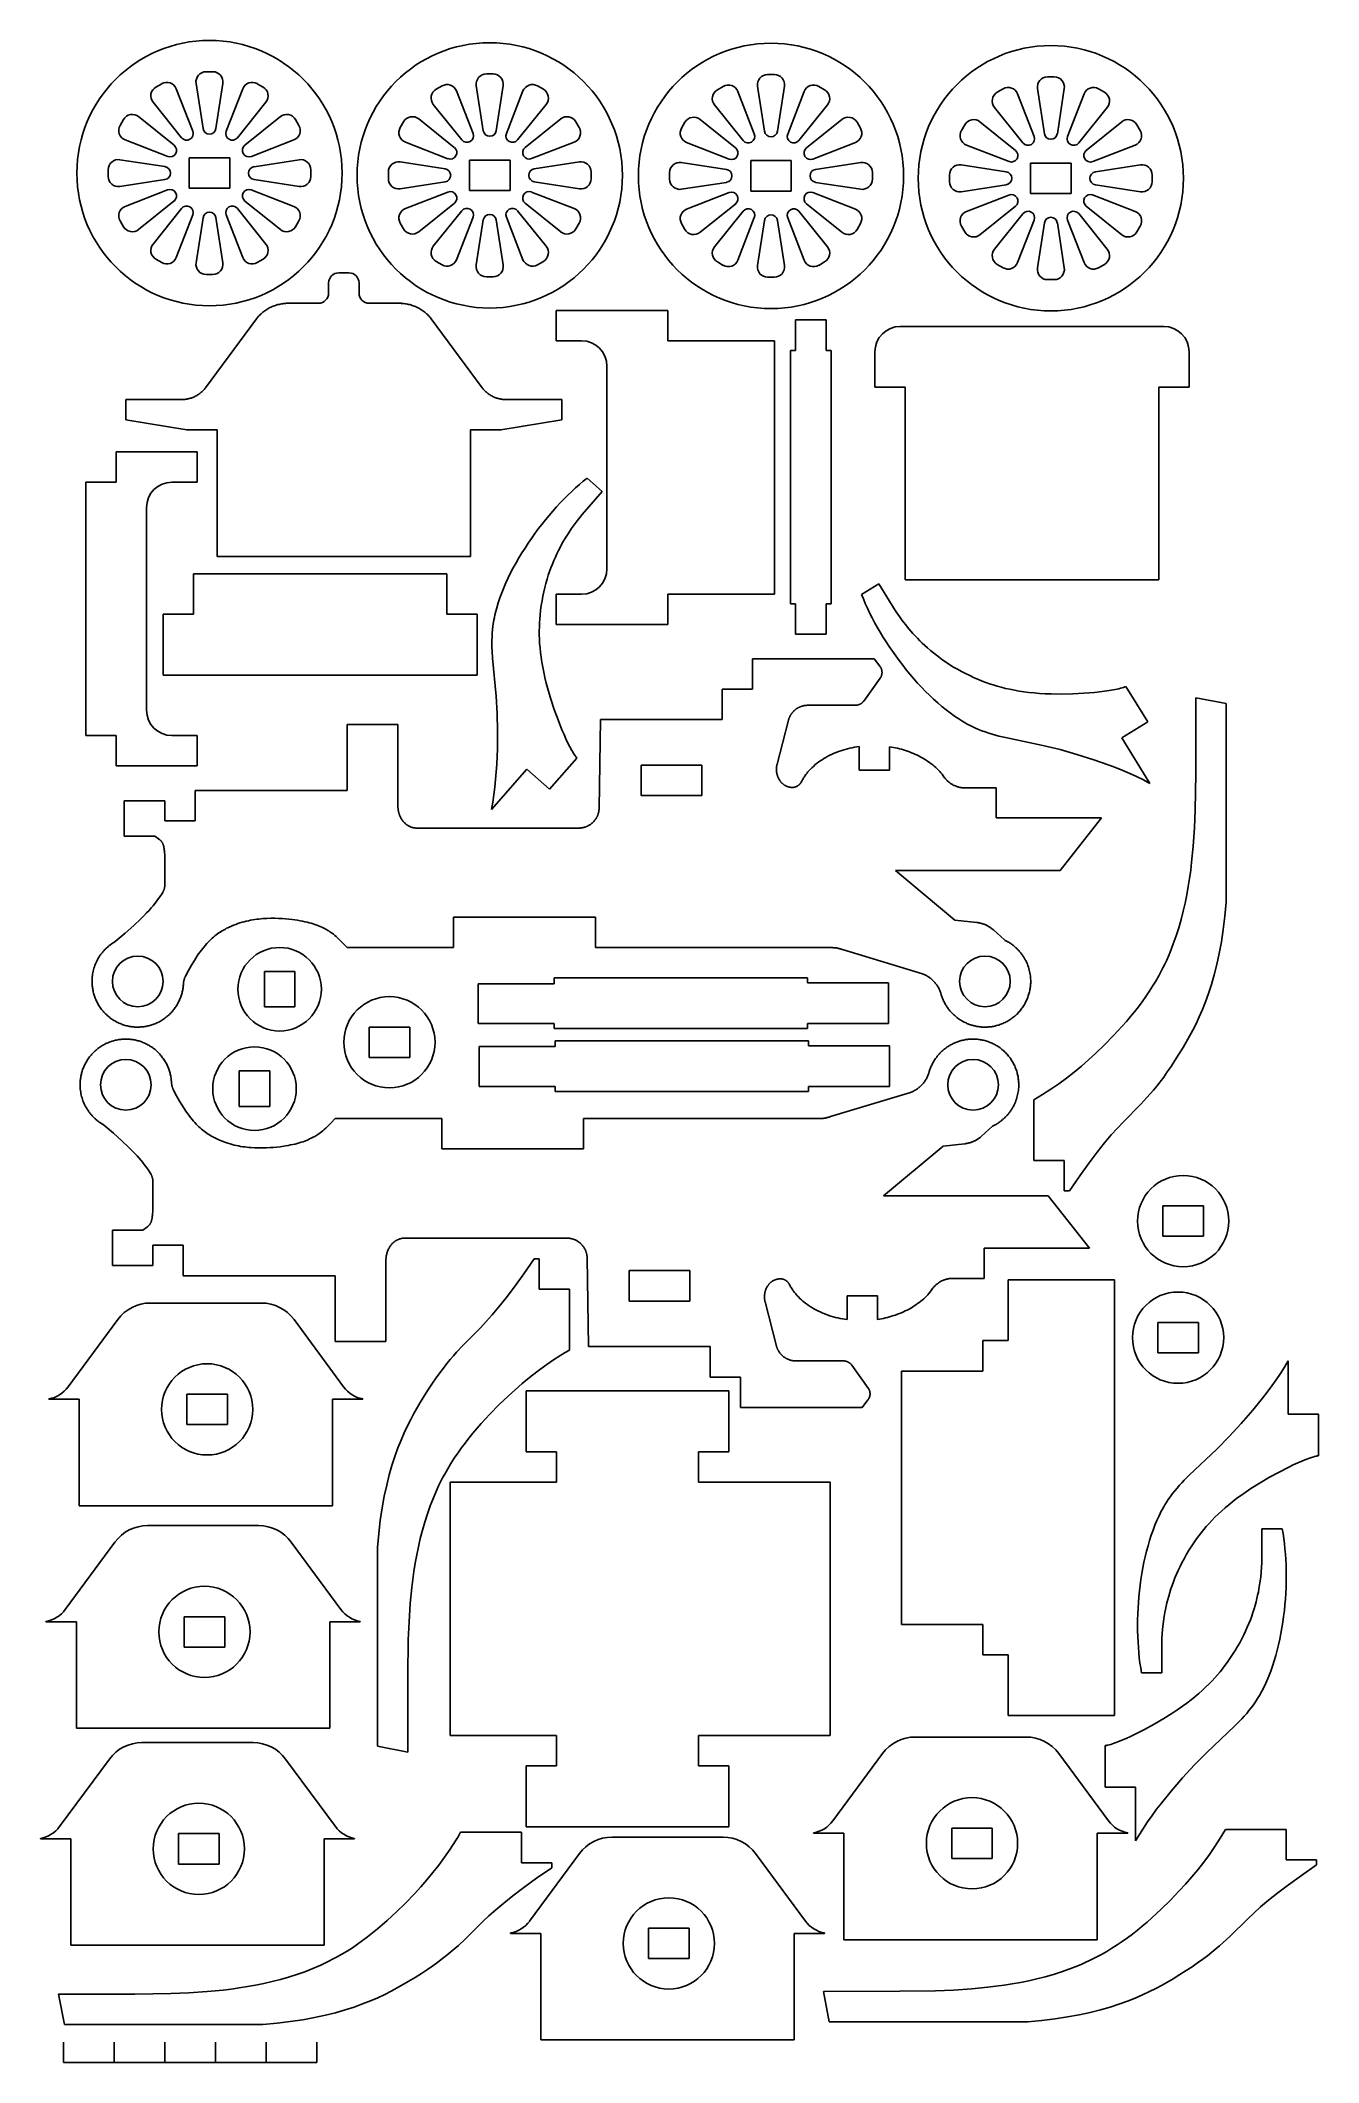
# Model space of a CAD drawing. Extents: x -5 to 248, y -200 to 199.
import ezdxf

# ---------------------------------------------------------------- set-up
doc = ezdxf.new("R2010")
doc.units = 0
doc.layers.add('LAYER_01', color=1, linetype='CONTINUOUS')

msp = doc.modelspace()

# ---------------------------------------------------------------- linework, layer by layer
at = {"layer": 'LAYER_01'}
for p, q in [((29.48, 192.83), (28.14, 192.83)), ((84.79, 192.39), (83.45, 192.39)), ((140.3, 192.29), (138.96, 192.29)), ((195.53, 191.81), (194.19, 191.81)), ((19.39, 190.48), (18.23, 189.81)), ((25.51, 181.09), (22.25, 189.48)), ((26.16, 190.52), (27.53, 181.62)), ((30.09, 181.63), (31.45, 190.52)), ((35.37, 189.48), (32.1, 181.08)), ((39.39, 189.81), (38.23, 190.48)), ((74.7, 190.05), (73.54, 189.38)), ((80.82, 180.65), (77.56, 189.04)), ((81.47, 190.09), (82.84, 181.18)), ((85.39, 181.19), (86.76, 190.09)), ((90.67, 189.04), (87.41, 180.64)), ((94.7, 189.38), (93.54, 190.05)), ((130.21, 189.94), (129.05, 189.28)), ((136.34, 180.55), (133.07, 188.94)), ((136.99, 189.99), (138.36, 181.08)), ((140.91, 181.09), (142.28, 189.99)), ((146.19, 188.94), (142.92, 180.54)), ((150.21, 189.28), (149.05, 189.94)), ((185.44, 189.46), (184.28, 188.8)), ((191.56, 180.07), (188.3, 188.46)), ((192.21, 189.5), (193.58, 180.6)), ((196.14, 180.61), (197.51, 189.5)), ((201.42, 188.46), (198.15, 180.06)), ((205.44, 188.8), (204.28, 189.46)), ((21.82, 178.34), (14.81, 183.97)), ((17.67, 186.83), (23.31, 179.8)), ((34.32, 179.81), (39.95, 186.83)), ((42.81, 183.97), (35.78, 178.33)), ((72.98, 186.39), (78.62, 179.37)), ((89.62, 179.38), (95.26, 186.39)), ((128.49, 186.29), (134.13, 179.26)), ((145.14, 179.27), (150.77, 186.29)), ((183.72, 185.81), (189.36, 178.78)), ((200.37, 178.79), (206, 185.81)), ((11.82, 183.41), (11.15, 182.25)), ((46.46, 182.25), (45.8, 183.41)), ((67.13, 182.97), (66.46, 181.81)), ((77.13, 177.9), (70.11, 183.53)), ((98.12, 183.53), (91.09, 177.89)), ((101.77, 181.81), (101.1, 182.97)), ((122.64, 182.87), (121.98, 181.71)), ((132.65, 177.8), (125.63, 183.43)), ((153.63, 183.43), (146.61, 177.79)), ((157.29, 181.71), (156.62, 182.87)), ((177.87, 182.39), (177.2, 181.23)), ((187.88, 177.32), (180.86, 182.95)), ((208.86, 182.95), (201.84, 177.31)), ((212.51, 181.23), (211.85, 182.39)), ((12.16, 179.38), (20.56, 176.12)), ((32.81, 175.83), (24.81, 175.83)), ((24.81, 175.83), (24.81, 169.83)), ((32.81, 169.83), (32.81, 175.83)), ((37.07, 176.12), (45.46, 179.38)), ((67.47, 178.95), (75.87, 175.68)), ((92.38, 175.69), (100.76, 178.95)), ((122.98, 178.85), (131.38, 175.58)), ((147.89, 175.58), (156.28, 178.85)), ((178.21, 178.37), (186.61, 175.1)), ((203.12, 175.1), (211.51, 178.37)), ((8.81, 173.5), (8.81, 172.16)), ((20.01, 174.11), (11.11, 175.47)), ((46.5, 175.47), (37.6, 174.1)), ((48.81, 172.16), (48.81, 173.5)), ((64.12, 173.06), (64.12, 171.72)), ((75.31, 173.67), (66.42, 175.04)), ((88.12, 175.39), (80.12, 175.39)), ((80.12, 175.39), (80.12, 169.39)), ((88.12, 169.39), (88.12, 175.39)), ((101.81, 175.04), (92.91, 173.67)), ((104.12, 171.72), (104.12, 173.06)), ((119.63, 172.96), (119.63, 171.62)), ((130.83, 173.57), (121.93, 174.94)), ((143.63, 175.29), (135.63, 175.29)), ((135.63, 175.29), (135.63, 169.29)), ((143.63, 169.29), (143.63, 175.29)), ((157.33, 174.94), (148.42, 173.57)), ((159.63, 171.62), (159.63, 172.96)), ((174.86, 172.48), (174.86, 171.14)), ((186.06, 173.09), (177.16, 174.45)), ((198.86, 174.81), (190.86, 174.81)), ((190.86, 174.81), (190.86, 168.81)), ((198.86, 168.81), (198.86, 174.81)), ((212.56, 174.45), (203.65, 173.08)), ((214.86, 171.14), (214.86, 172.48)), ((11.11, 170.18), (20.02, 171.55)), ((20.55, 169.53), (12.16, 166.27)), ((24.81, 169.83), (32.81, 169.83)), ((45.46, 166.27), (37.06, 169.54)), ((37.61, 171.55), (46.5, 170.18)), ((66.42, 169.75), (75.33, 171.12)), ((75.85, 169.1), (67.47, 165.84)), ((80.12, 169.39), (88.12, 169.39)), ((100.76, 165.84), (92.37, 169.1)), ((92.92, 171.11), (101.81, 169.75)), ((121.93, 169.64), (130.84, 171.01)), ((131.37, 168.99), (122.98, 165.73)), ((135.63, 169.29), (143.63, 169.29)), ((156.28, 165.73), (147.88, 169)), ((148.43, 171.01), (157.33, 169.64)), ((177.16, 169.16), (186.07, 170.53)), ((186.6, 168.51), (178.21, 165.25)), ((190.86, 168.81), (198.86, 168.81)), ((211.51, 165.25), (203.11, 168.52)), ((203.66, 170.53), (212.56, 169.16)), ((14.81, 161.69), (21.83, 167.33)), ((23.3, 165.84), (17.67, 158.83)), ((22.25, 156.18), (25.52, 164.58)), ((27.53, 164.03), (26.16, 155.13)), ((31.45, 155.13), (30.08, 164.04)), ((32.1, 164.57), (35.37, 156.18)), ((39.95, 158.83), (34.31, 165.85)), ((35.79, 167.32), (42.81, 161.69)), ((70.11, 161.25), (77.14, 166.89)), ((78.61, 165.41), (72.98, 158.39)), ((77.56, 155.74), (80.83, 164.14)), ((86.76, 154.7), (85.39, 163.6)), ((87.41, 164.13), (90.67, 155.74)), ((95.26, 158.39), (89.62, 165.42)), ((91.1, 166.88), (98.12, 161.25)), ((125.63, 161.15), (132.66, 166.79)), ((134.12, 165.3), (128.49, 158.29)), ((133.07, 155.64), (136.34, 164.04)), ((142.93, 164.03), (146.19, 155.64)), ((150.77, 158.29), (145.13, 165.31)), ((146.62, 166.78), (153.63, 161.15)), ((180.86, 160.67), (187.88, 166.31)), ((189.35, 164.82), (183.72, 157.81)), ((206, 157.81), (200.36, 164.83)), ((201.84, 166.3), (208.86, 160.67)), ((11.15, 163.41), (11.82, 162.25)), ((45.8, 162.25), (46.46, 163.41)), ((66.46, 162.97), (67.13, 161.81)), ((82.84, 163.59), (81.47, 154.7)), ((101.1, 161.81), (101.77, 162.97)), ((121.98, 162.87), (122.64, 161.71)), ((138.35, 163.49), (136.99, 154.59)), ((142.28, 154.59), (140.91, 163.5)), ((156.62, 161.71), (157.29, 162.87)), ((177.2, 162.39), (177.87, 161.23)), ((188.3, 155.16), (191.57, 163.56)), ((193.58, 163.01), (192.21, 154.11)), ((197.51, 154.11), (196.14, 163.02)), ((198.15, 163.55), (201.42, 155.16)), ((211.85, 161.23), (212.51, 162.39)), ((18.23, 155.84), (19.39, 155.17)), ((38.23, 155.17), (39.39, 155.84)), ((28.14, 152.83), (29.48, 152.83)), ((54.32, 153.15), (56.32, 153.15)), ((73.54, 155.41), (74.7, 154.74)), ((83.45, 152.39), (84.79, 152.39)), ((93.54, 154.74), (94.7, 155.41)), ((129.05, 155.3), (130.21, 154.63)), ((138.96, 152.29), (140.3, 152.29)), ((149.05, 154.63), (150.21, 155.3)), ((184.28, 154.82), (185.44, 154.15)), ((194.19, 151.81), (195.53, 151.81)), ((204.28, 154.15), (205.44, 154.82)), ((52.32, 149.15), (52.32, 151.15)), ((58.32, 151.15), (58.32, 149.15)), ((28.02, 130.45), (38.06, 144.07)), ((38.06, 144.07), (38.2, 144.25)), ((38.2, 144.25), (38.35, 144.42)), ((38.35, 144.42), (38.5, 144.59)), ((38.5, 144.59), (38.66, 144.76)), ((38.66, 144.76), (38.83, 144.92)), ((38.83, 144.92), (39, 145.08)), ((39, 145.08), (39.18, 145.24)), ((39.18, 145.24), (39.36, 145.39)), ((39.36, 145.39), (39.55, 145.53)), ((39.55, 145.53), (39.74, 145.67)), ((39.74, 145.67), (39.93, 145.81)), ((39.93, 145.81), (40.13, 145.94)), ((40.13, 145.94), (40.34, 146.06)), ((40.34, 146.06), (40.54, 146.17)), ((40.54, 146.17), (40.75, 146.29)), ((40.75, 146.29), (40.97, 146.39)), ((40.97, 146.39), (41.19, 146.49)), ((41.19, 146.49), (41.41, 146.58)), ((41.41, 146.58), (41.63, 146.66)), ((41.63, 146.66), (41.85, 146.74)), ((41.85, 146.74), (42.08, 146.81)), ((42.08, 146.81), (42.3, 146.88)), ((42.3, 146.88), (42.53, 146.93)), ((42.53, 146.93), (42.76, 146.98)), ((42.76, 146.98), (42.99, 147.03)), ((42.99, 147.03), (43.22, 147.06)), ((43.22, 147.06), (43.45, 147.09)), ((43.45, 147.09), (43.68, 147.12)), ((43.68, 147.12), (43.91, 147.13)), ((43.91, 147.13), (44.14, 147.14)), ((44.01, 147.15), (43.95, 147.15)), ((43.95, 147.15), (43.95, 147.15)), ((43.95, 147.15), (50.32, 147.15)), ((44.36, 147.15), (44.01, 147.15)), ((44.14, 147.14), (44.36, 147.15)), ((60.32, 147.15), (66.69, 147.15)), ((66.69, 147.15), (66.28, 147.15)), ((66.28, 147.15), (66.5, 147.14)), ((66.5, 147.14), (66.73, 147.13)), ((66.69, 147.15), (66.69, 147.15)), ((66.73, 147.13), (66.96, 147.12)), ((66.96, 147.12), (67.19, 147.09)), ((67.19, 147.09), (67.42, 147.06)), ((67.42, 147.06), (67.65, 147.03)), ((67.65, 147.03), (67.88, 146.98)), ((67.88, 146.98), (68.11, 146.93)), ((68.11, 146.93), (68.34, 146.88)), ((68.34, 146.88), (68.56, 146.81)), ((68.56, 146.81), (68.79, 146.74)), ((68.79, 146.74), (69.01, 146.66)), ((69.01, 146.66), (69.23, 146.58)), ((69.23, 146.58), (69.45, 146.49)), ((69.45, 146.49), (69.67, 146.39)), ((69.67, 146.39), (69.89, 146.29)), ((69.89, 146.29), (70.1, 146.17)), ((70.1, 146.17), (70.3, 146.06)), ((70.3, 146.06), (70.51, 145.94)), ((70.51, 145.94), (70.71, 145.81)), ((70.71, 145.81), (70.9, 145.67)), ((70.9, 145.67), (71.09, 145.53)), ((71.09, 145.53), (71.28, 145.39)), ((71.28, 145.39), (71.46, 145.24)), ((71.46, 145.24), (71.64, 145.08)), ((71.64, 145.08), (71.81, 144.92)), ((71.81, 144.92), (71.98, 144.76)), ((71.98, 144.76), (72.14, 144.59)), ((72.14, 144.59), (72.29, 144.42)), ((72.29, 144.42), (72.44, 144.25)), ((72.44, 144.25), (72.58, 144.07)), ((72.58, 144.07), (82.62, 130.45)), ((97.26, 139.74), (97.26, 145.74)), ((97.26, 145.74), (119.27, 145.74)), ((119.27, 145.74), (119.27, 139.74)), ((150.49, 143.86), (144.49, 143.86)), ((144.49, 143.86), (144.49, 137.86)), ((150.49, 137.86), (150.49, 143.86)), ((102.26, 139.74), (97.26, 139.74)), ((119.27, 139.74), (140.29, 139.74)), ((140.29, 139.74), (140.29, 89.74)), ((186.14, 142.57), (165.14, 142.57)), ((217.14, 142.57), (186.14, 142.57)), ((144.49, 137.86), (143.49, 137.86)), ((143.49, 137.86), (143.49, 87.86)), ((151.49, 137.86), (150.49, 137.86)), ((151.49, 87.86), (151.49, 137.86)), ((160.14, 137.57), (160.14, 130.57)), ((222.14, 130.57), (222.14, 137.57)), ((107.26, 94.74), (107.26, 134.74)), ((12.32, 124.15), (12.32, 128.15)), ((12.32, 128.15), (23.29, 128.15)), ((23.29, 128.15), (23.46, 128.15)), ((23.46, 128.15), (23.63, 128.16)), ((23.63, 128.16), (23.8, 128.17)), ((23.8, 128.17), (23.97, 128.18)), ((23.97, 128.18), (24.14, 128.21)), ((24.14, 128.21), (24.32, 128.23)), ((24.32, 128.23), (24.49, 128.27)), ((24.49, 128.27), (24.66, 128.3)), ((24.66, 128.3), (24.83, 128.35)), ((24.83, 128.35), (25, 128.4)), ((25, 128.4), (25.17, 128.45)), ((25.17, 128.45), (25.34, 128.51)), ((25.34, 128.51), (25.51, 128.57)), ((25.51, 128.57), (25.67, 128.64)), ((25.67, 128.64), (25.83, 128.71)), ((25.83, 128.71), (25.99, 128.79)), ((25.99, 128.79), (26.15, 128.87)), ((26.15, 128.87), (26.31, 128.96)), ((26.31, 128.96), (26.46, 129.05)), ((26.46, 129.05), (26.61, 129.15)), ((26.61, 129.15), (26.76, 129.25)), ((26.76, 129.25), (26.9, 129.35)), ((26.9, 129.35), (27.04, 129.46)), ((27.04, 129.46), (27.18, 129.58)), ((27.18, 129.58), (27.31, 129.69)), ((27.31, 129.69), (27.44, 129.81)), ((27.44, 129.81), (27.56, 129.93)), ((27.56, 129.93), (27.68, 130.06)), ((27.68, 130.06), (27.8, 130.19)), ((27.8, 130.19), (27.91, 130.32)), ((27.91, 130.32), (28.02, 130.45)), ((82.62, 130.45), (82.73, 130.32)), ((82.73, 130.32), (82.84, 130.19)), ((82.84, 130.19), (82.96, 130.06)), ((82.96, 130.06), (83.08, 129.93)), ((83.08, 129.93), (83.2, 129.81)), ((83.2, 129.81), (83.33, 129.69)), ((83.33, 129.69), (83.46, 129.58)), ((83.46, 129.58), (83.6, 129.46)), ((83.6, 129.46), (83.74, 129.35)), ((83.74, 129.35), (83.88, 129.25)), ((83.88, 129.25), (84.03, 129.15)), ((84.03, 129.15), (84.18, 129.05)), ((84.18, 129.05), (84.33, 128.96)), ((84.33, 128.96), (84.49, 128.87)), ((84.49, 128.87), (84.65, 128.79)), ((84.65, 128.79), (84.81, 128.71)), ((84.81, 128.71), (84.97, 128.64)), ((84.97, 128.64), (85.13, 128.57)), ((85.13, 128.57), (85.3, 128.51)), ((85.3, 128.51), (85.47, 128.45)), ((85.47, 128.45), (85.64, 128.4)), ((85.64, 128.4), (85.81, 128.35)), ((85.81, 128.35), (85.98, 128.3)), ((85.98, 128.3), (86.15, 128.27)), ((86.15, 128.27), (86.32, 128.23)), ((86.32, 128.23), (86.5, 128.21)), ((86.5, 128.21), (86.67, 128.18)), ((86.67, 128.18), (86.84, 128.17)), ((86.84, 128.17), (87.01, 128.16)), ((87.01, 128.16), (87.18, 128.15)), ((87.18, 128.15), (98.32, 128.15)), ((98.32, 128.15), (98.32, 124.15)), ((160.14, 130.57), (166.14, 130.57)), ((166.14, 130.57), (166.14, 92.57)), ((216.14, 92.57), (216.14, 130.57)), ((216.14, 130.57), (222.14, 130.57)), ((24.32, 122.15), (12.32, 124.15)), ((98.32, 124.15), (86.32, 122.15)), ((30.32, 122.15), (24.32, 122.15)), ((30.32, 97.15), (30.32, 122.15)), ((86.32, 122.15), (80.32, 122.15)), ((80.32, 122.15), (80.32, 97.15)), ((10.39, 111.85), (10.39, 117.85)), ((10.39, 117.85), (26.39, 117.85)), ((26.39, 117.85), (26.39, 111.85)), ((4.39, 61.85), (4.39, 111.85)), ((4.39, 111.85), (10.39, 111.85)), ((26.39, 111.85), (21.39, 111.85)), ((102.58, 112.02), (101.82, 111.39)), ((103.33, 112.63), (102.58, 112.02)), ((106.33, 109.99), (103.33, 112.63)), ((98.05, 107.76), (97.31, 106.95)), ((98.8, 108.54), (98.05, 107.76)), ((99.56, 109.3), (98.8, 108.54)), ((100.31, 110.02), (99.56, 109.3)), ((101.07, 110.72), (100.31, 110.02)), ((101.82, 111.39), (101.07, 110.72)), ((102.37, 105.48), (106.33, 109.99)), ((16.39, 106.85), (16.39, 66.85)), ((95.12, 104.41), (94.41, 103.52)), ((95.84, 105.28), (95.12, 104.41)), ((96.57, 106.13), (95.84, 105.28)), ((97.31, 106.95), (96.57, 106.13)), ((100.79, 103.46), (101.36, 104.22)), ((101.36, 104.22), (101.89, 104.89)), ((101.89, 104.89), (102.37, 105.48)), ((91.71, 99.81), (91.08, 98.85)), ((92.36, 100.76), (91.71, 99.81)), ((93.03, 101.69), (92.36, 100.76)), ((93.71, 102.61), (93.03, 101.69)), ((94.41, 103.52), (93.71, 102.61)), ((98.3, 99.55), (98.62, 100.11)), ((98.62, 100.11), (98.93, 100.66)), ((98.93, 100.66), (99.57, 101.68)), ((99.57, 101.68), (100.19, 102.61)), ((100.19, 102.61), (100.79, 103.46)), ((45.32, 97.15), (30.32, 97.15)), ((80.32, 97.15), (45.32, 97.15)), ((89.31, 95.93), (88.77, 94.95)), ((89.88, 96.91), (89.31, 95.93)), ((90.47, 97.89), (89.88, 96.91)), ((91.08, 98.85), (90.47, 97.89)), ((96.48, 95.69), (96.77, 96.39)), ((96.77, 96.39), (97.07, 97.07)), ((97.07, 97.07), (97.37, 97.72)), ((97.37, 97.72), (97.68, 98.35)), ((97.68, 98.35), (97.99, 98.96)), ((97.99, 98.96), (98.3, 99.55)), ((25.64, 85.78), (25.64, 93.78)), ((25.64, 93.78), (75.64, 93.78)), ((75.64, 93.78), (75.64, 85.78)), ((87.3, 91.98), (86.87, 90.99)), ((87.76, 92.97), (87.3, 91.98)), ((88.25, 93.96), (87.76, 92.97)), ((88.77, 94.95), (88.25, 93.96)), ((94.99, 91.05), (95.2, 91.88)), ((95.2, 91.88), (95.43, 92.68)), ((95.43, 92.68), (95.68, 93.47)), ((95.68, 93.47), (95.94, 94.23)), ((95.94, 94.23), (96.21, 94.97)), ((96.21, 94.97), (96.48, 95.69)), ((160.91, 91.79), (157.5, 89.69)), ((164.05, 86.68), (160.91, 91.79)), ((166.14, 92.57), (186.14, 92.57)), ((186.14, 92.57), (216.14, 92.57)), ((85.78, 88.04), (85.49, 87.08)), ((86.11, 89.02), (85.78, 88.04)), ((86.48, 90), (86.11, 89.02)), ((86.87, 90.99), (86.48, 90)), ((94.29, 87.51), (94.44, 88.42)), ((94.44, 88.42), (94.6, 89.32)), ((94.6, 89.32), (94.79, 90.19)), ((94.79, 90.19), (94.99, 91.05)), ((97.26, 83.74), (97.26, 89.74)), ((97.26, 89.74), (102.26, 89.74)), ((140.29, 89.74), (119.26, 89.75)), ((119.26, 89.75), (119.26, 83.75)), ((143.49, 87.86), (144.49, 87.86)), ((144.49, 87.86), (144.49, 81.86)), ((150.49, 81.86), (150.49, 87.86)), ((150.49, 87.86), (151.49, 87.86)), ((157.5, 89.69), (157.86, 88.8)), ((157.86, 88.8), (158.24, 87.89)), ((158.24, 87.89), (158.66, 86.97)), ((19.64, 73.78), (19.64, 85.78)), ((19.64, 85.78), (25.64, 85.78)), ((75.64, 85.78), (81.64, 85.78)), ((81.64, 85.78), (81.64, 73.78)), ((84.85, 84.23), (84.75, 83.49)), ((84.93, 84.7), (84.85, 84.23)), ((85.03, 85.17), (84.93, 84.7)), ((85.13, 85.64), (85.03, 85.17)), ((85.24, 86.12), (85.13, 85.64)), ((85.36, 86.6), (85.24, 86.12)), ((85.49, 87.08), (85.36, 86.6)), ((93.91, 83.32), (93.95, 84.09)), ((93.95, 84.09), (94, 84.86)), ((94, 84.86), (94.06, 85.6)), ((94.06, 85.6), (94.16, 86.56)), ((94.16, 86.56), (94.29, 87.51)), ((158.66, 86.97), (159.1, 86.05)), ((159.1, 86.05), (159.58, 85.11)), ((159.58, 85.11), (160.08, 84.17)), ((160.08, 84.17), (160.6, 83.22)), ((164.47, 86.04), (164.05, 86.68)), ((164.96, 85.34), (164.47, 86.04)), ((165.52, 84.57), (164.96, 85.34)), ((166.15, 83.75), (165.52, 84.57)), ((84.57, 81.31), (84.55, 80.6)), ((84.55, 80.6), (84.55, 79.9)), ((84.55, 79.9), (84.56, 79.2)), ((84.6, 82.03), (84.57, 81.31)), ((84.66, 82.76), (84.6, 82.03)), ((84.75, 83.49), (84.66, 82.76)), ((93.9, 82.52), (93.91, 83.32)), ((93.9, 81.71), (93.9, 82.52)), ((93.93, 80.88), (93.9, 81.71)), ((93.97, 80.02), (93.93, 80.88)), ((94.04, 79.14), (93.97, 80.02)), ((119.26, 83.75), (97.26, 83.74)), ((144.49, 81.86), (150.49, 81.86)), ((160.6, 83.22), (161.15, 82.27)), ((161.15, 82.27), (161.73, 81.32)), ((161.73, 81.32), (162.33, 80.37)), ((162.33, 80.37), (162.94, 79.43)), ((166.86, 82.88), (166.15, 83.75)), ((167.65, 81.97), (166.86, 82.88)), ((168.08, 81.51), (167.65, 81.97)), ((168.52, 81.04), (168.08, 81.51)), ((168.99, 80.57), (168.52, 81.04)), ((169.48, 80.09), (168.99, 80.57)), ((170, 79.61), (169.48, 80.09)), ((84.56, 79.2), (84.59, 78.51)), ((84.59, 78.51), (84.69, 77.15)), ((84.69, 77.15), (85.39, 69.64)), ((94.13, 78.24), (94.04, 79.14)), ((94.25, 77.31), (94.13, 78.24)), ((94.39, 76.35), (94.25, 77.31)), ((94.57, 75.36), (94.39, 76.35)), ((136, 71), (136, 77)), ((136, 77), (160, 77)), ((160, 77), (161.13, 75.52)), ((162.94, 79.43), (163.58, 78.49)), ((163.58, 78.49), (164.24, 77.56)), ((164.24, 77.56), (164.92, 76.63)), ((164.92, 76.63), (165.62, 75.72)), ((170.53, 79.13), (170, 79.61)), ((171.09, 78.65), (170.53, 79.13)), ((171.67, 78.17), (171.09, 78.65)), ((172.28, 77.69), (171.67, 78.17)), ((172.91, 77.22), (172.28, 77.69)), ((173.56, 76.75), (172.91, 77.22)), ((174.24, 76.28), (173.56, 76.75)), ((174.95, 75.82), (174.24, 76.28)), ((175.68, 75.37), (174.95, 75.82)), ((25.64, 73.78), (19.64, 73.78)), ((81.64, 73.78), (25.64, 73.78)), ((94.77, 74.34), (94.57, 75.36)), ((95, 73.29), (94.77, 74.34)), ((95.27, 72.21), (95, 73.29)), ((95.57, 71.09), (95.27, 72.21)), ((161.18, 73.17), (157.92, 68.65)), ((161.13, 75.52), (161.15, 75.49)), ((161.15, 75.49), (161.17, 75.46)), ((161.17, 75.46), (161.19, 75.43)), ((161.2, 73.2), (161.18, 73.17)), ((161.19, 75.43), (161.21, 75.4)), ((161.22, 73.23), (161.2, 73.2)), ((161.21, 75.4), (161.23, 75.37)), ((161.24, 73.26), (161.22, 73.23)), ((161.23, 75.37), (161.25, 75.34)), ((161.26, 73.3), (161.24, 73.26)), ((161.25, 75.34), (161.27, 75.3)), ((161.28, 73.33), (161.26, 73.3)), ((161.27, 75.3), (161.29, 75.27)), ((161.3, 73.36), (161.28, 73.33)), ((161.29, 75.27), (161.31, 75.23)), ((161.32, 73.4), (161.3, 73.36)), ((161.31, 75.23), (161.33, 75.2)), ((161.34, 73.43), (161.32, 73.4)), ((161.33, 75.2), (161.35, 75.16)), ((161.35, 73.47), (161.34, 73.43)), ((161.35, 75.16), (161.36, 75.13)), ((161.37, 73.51), (161.35, 73.47)), ((161.36, 75.13), (161.38, 75.09)), ((161.38, 73.54), (161.37, 73.51)), ((161.38, 75.09), (161.39, 75.05)), ((161.4, 73.58), (161.38, 73.54)), ((161.39, 75.05), (161.41, 75.02)), ((161.41, 73.62), (161.4, 73.58)), ((161.41, 75.02), (161.42, 74.98)), ((161.43, 73.65), (161.41, 73.62)), ((161.42, 74.98), (161.44, 74.94)), ((161.44, 73.69), (161.43, 73.65)), ((161.44, 74.94), (161.45, 74.9)), ((161.45, 73.73), (161.44, 73.69)), ((161.45, 74.9), (161.46, 74.86)), ((161.46, 73.77), (161.45, 73.73)), ((161.46, 74.86), (161.47, 74.82)), ((161.47, 73.81), (161.46, 73.77)), ((161.47, 74.82), (161.48, 74.79)), ((161.48, 73.85), (161.47, 73.81)), ((161.48, 74.79), (161.49, 74.75)), ((161.49, 73.89), (161.48, 73.85)), ((161.49, 74.75), (161.5, 74.71)), ((161.5, 73.93), (161.49, 73.89)), ((161.5, 74.71), (161.51, 74.67)), ((161.51, 73.97), (161.5, 73.93)), ((161.51, 74.67), (161.51, 74.62)), ((161.51, 74.62), (161.52, 74.58)), ((161.52, 74.05), (161.51, 74.01)), ((161.51, 74.01), (161.51, 73.97)), ((161.52, 74.58), (161.52, 74.54)), ((161.52, 74.54), (161.53, 74.5)), ((161.53, 74.09), (161.52, 74.05)), ((161.53, 74.5), (161.53, 74.46)), ((161.53, 74.46), (161.53, 74.42)), ((161.53, 74.42), (161.54, 74.38)), ((161.54, 74.21), (161.53, 74.17)), ((161.53, 74.17), (161.53, 74.13)), ((161.53, 74.13), (161.53, 74.09)), ((161.54, 74.38), (161.54, 74.34)), ((161.54, 74.34), (161.54, 74.3)), ((161.54, 74.3), (161.54, 74.25)), ((161.54, 74.25), (161.54, 74.21)), ((165.62, 75.72), (166.33, 74.82)), ((166.33, 74.82), (167.06, 73.93)), ((167.06, 73.93), (167.81, 73.06)), ((167.81, 73.06), (168.57, 72.21)), ((168.57, 72.21), (169.34, 71.38)), ((176.43, 74.93), (175.68, 75.37)), ((177.21, 74.5), (176.43, 74.93)), ((178.02, 74.08), (177.21, 74.5)), ((178.86, 73.67), (178.02, 74.08)), ((179.72, 73.27), (178.86, 73.67)), ((180.61, 72.89), (179.72, 73.27)), ((181.3, 72.61), (180.61, 72.89)), ((182.01, 72.34), (181.3, 72.61)), ((182.75, 72.08), (182.01, 72.34)), ((183.5, 71.83), (182.75, 72.08)), ((184.28, 71.59), (183.5, 71.83)), ((85.39, 69.64), (85.58, 66.17)), ((96.18, 69.06), (95.57, 71.09)), ((96.86, 66.99), (96.18, 69.06)), ((129.98, 65), (129.98, 71)), ((129.98, 71), (136, 71)), ((156.47, 67.83), (156.41, 67.83)), ((156.53, 67.84), (156.47, 67.83)), ((156.59, 67.85), (156.53, 67.84)), ((156.64, 67.85), (156.59, 67.85)), ((156.7, 67.87), (156.64, 67.85)), ((156.76, 67.88), (156.7, 67.87)), ((156.82, 67.89), (156.76, 67.88)), ((156.87, 67.91), (156.82, 67.89)), ((156.93, 67.93), (156.87, 67.91)), ((156.99, 67.95), (156.93, 67.93)), ((157.04, 67.97), (156.99, 67.95)), ((157.1, 67.99), (157.04, 67.97)), ((157.15, 68.02), (157.1, 67.99)), ((157.21, 68.04), (157.15, 68.02)), ((157.26, 68.07), (157.21, 68.04)), ((157.31, 68.1), (157.26, 68.07)), ((157.37, 68.13), (157.31, 68.1)), ((157.42, 68.17), (157.37, 68.13)), ((157.46, 68.2), (157.42, 68.17)), ((157.51, 68.24), (157.46, 68.2)), ((157.56, 68.27), (157.51, 68.24)), ((157.61, 68.31), (157.56, 68.27)), ((157.65, 68.35), (157.61, 68.31)), ((157.69, 68.39), (157.65, 68.35)), ((157.73, 68.43), (157.69, 68.39)), ((157.77, 68.47), (157.73, 68.43)), ((157.81, 68.52), (157.77, 68.47)), ((157.85, 68.56), (157.81, 68.52)), ((157.89, 68.61), (157.85, 68.56)), ((157.92, 68.65), (157.89, 68.61)), ((169.34, 71.38), (170.12, 70.57)), ((170.12, 70.57), (170.91, 69.79)), ((170.91, 69.79), (171.71, 69.03)), ((171.71, 69.03), (172.53, 68.3)), ((172.53, 68.3), (173.34, 67.6)), ((185.08, 71.37), (184.28, 71.59)), ((185.91, 71.16), (185.08, 71.37)), ((186.77, 70.97), (185.91, 71.16)), ((187.67, 70.79), (186.77, 70.97)), ((188.59, 70.63), (187.67, 70.79)), ((189.55, 70.48), (188.59, 70.63)), ((190.54, 70.36), (189.55, 70.48)), ((191.58, 70.25), (190.54, 70.36)), ((192.65, 70.17), (191.58, 70.25)), ((193.77, 70.1), (192.65, 70.17)), ((194.93, 70.06), (193.77, 70.1)), ((197.04, 70.04), (194.93, 70.06)), ((199.22, 70.09), (197.04, 70.04)), ((201.4, 70.2), (199.22, 70.09)), ((203.49, 70.37), (201.4, 70.2)), ((204.49, 70.47), (203.49, 70.37)), ((205.45, 70.59), (204.49, 70.47)), ((206.34, 70.72), (205.45, 70.59)), ((207.18, 70.86), (206.34, 70.72)), ((207.94, 71.01), (207.18, 70.86)), ((208.29, 71.09), (207.94, 71.01)), ((208.62, 71.18), (208.29, 71.09)), ((208.92, 71.27), (208.62, 71.18)), ((209.2, 71.35), (208.92, 71.27)), ((209.34, 71.4), (209.2, 71.35)), ((209.46, 71.45), (209.34, 71.4)), ((209.58, 71.49), (209.46, 71.45)), ((209.69, 71.54), (209.58, 71.49)), ((213.98, 64.57), (209.69, 71.54)), ((223.46, 69.32), (223.45, 54.26)), ((229.46, 68.16), (223.46, 69.32)), ((229.46, 28.98), (229.46, 68.16)), ((56, 51), (56, 64)), ((56, 64), (66, 64)), ((66, 64), (66, 48)), ((85.58, 66.17), (85.66, 62.71)), ((97.61, 64.94), (96.86, 66.99)), ((98.38, 62.99), (97.61, 64.94)), ((105.71, 47.5), (105.98, 65)), ((105.98, 65), (129.98, 65)), ((143.08, 64.9), (140.82, 56.18)), ((143.1, 64.98), (143.08, 64.9)), ((143.13, 65.05), (143.1, 64.98)), ((143.15, 65.12), (143.13, 65.05)), ((143.18, 65.2), (143.15, 65.12)), ((143.2, 65.27), (143.18, 65.2)), ((143.23, 65.35), (143.2, 65.27)), ((143.27, 65.42), (143.23, 65.35)), ((143.3, 65.49), (143.27, 65.42)), ((143.33, 65.57), (143.3, 65.49)), ((143.37, 65.64), (143.33, 65.57)), ((143.41, 65.71), (143.37, 65.64)), ((143.45, 65.78), (143.41, 65.71)), ((143.49, 65.85), (143.45, 65.78)), ((143.53, 65.92), (143.49, 65.85)), ((143.57, 65.99), (143.53, 65.92)), ((143.62, 66.06), (143.57, 65.99)), ((143.67, 66.13), (143.62, 66.06)), ((143.72, 66.2), (143.67, 66.13)), ((143.77, 66.27), (143.72, 66.2)), ((143.82, 66.33), (143.77, 66.27)), ((143.87, 66.4), (143.82, 66.33)), ((143.93, 66.46), (143.87, 66.4)), ((143.98, 66.53), (143.93, 66.46)), ((144.04, 66.59), (143.98, 66.53)), ((144.1, 66.65), (144.04, 66.59)), ((144.16, 66.71), (144.1, 66.65)), ((144.22, 66.77), (144.16, 66.71)), ((144.29, 66.82), (144.22, 66.77)), ((144.35, 66.88), (144.29, 66.82)), ((144.42, 66.93), (144.35, 66.88)), ((144.49, 66.99), (144.42, 66.93)), ((144.55, 67.04), (144.49, 66.99)), ((144.62, 67.09), (144.55, 67.04)), ((144.69, 67.14), (144.62, 67.09)), ((144.76, 67.18), (144.69, 67.14)), ((144.84, 67.23), (144.76, 67.18)), ((144.91, 67.27), (144.84, 67.23)), ((144.98, 67.32), (144.91, 67.27)), ((145.06, 67.36), (144.98, 67.32)), ((145.13, 67.4), (145.06, 67.36)), ((145.21, 67.43), (145.13, 67.4)), ((145.29, 67.47), (145.21, 67.43)), ((145.36, 67.5), (145.29, 67.47)), ((145.44, 67.54), (145.36, 67.5)), ((145.52, 67.57), (145.44, 67.54)), ((145.6, 67.59), (145.52, 67.57)), ((145.67, 67.62), (145.6, 67.59)), ((145.75, 67.65), (145.67, 67.62)), ((145.83, 67.67), (145.75, 67.65)), ((145.91, 67.69), (145.83, 67.67)), ((145.99, 67.71), (145.91, 67.69)), ((146.07, 67.73), (145.99, 67.71)), ((146.15, 67.75), (146.07, 67.73)), ((146.23, 67.76), (146.15, 67.75)), ((146.31, 67.78), (146.23, 67.76)), ((146.39, 67.79), (146.31, 67.78)), ((146.47, 67.8), (146.39, 67.79)), ((146.55, 67.81), (146.47, 67.8)), ((146.62, 67.81), (146.55, 67.81)), ((146.7, 67.82), (146.62, 67.81)), ((146.78, 67.82), (146.7, 67.82)), ((146.86, 67.82), (146.78, 67.82)), ((156.35, 67.83), (146.86, 67.82)), ((156.41, 67.83), (156.35, 67.83)), ((173.34, 67.6), (174.17, 66.93)), ((174.17, 66.93), (175, 66.3)), ((175, 66.3), (175.84, 65.69)), ((175.84, 65.69), (176.68, 65.13)), ((176.68, 65.13), (177.1, 64.86)), ((177.1, 64.86), (177.52, 64.61)), ((177.52, 64.61), (177.94, 64.36)), ((177.94, 64.36), (178.36, 64.12)), ((178.36, 64.12), (178.79, 63.9)), ((178.79, 63.9), (179.21, 63.68)), ((208.87, 61.42), (213.98, 64.57)), ((10.39, 61.85), (4.39, 61.85)), ((10.39, 55.85), (10.39, 61.85)), ((21.39, 61.85), (26.39, 61.85)), ((26.39, 61.85), (26.39, 55.85)), ((85.66, 62.71), (85.63, 59.23)), ((98.78, 62.06), (98.38, 62.99)), ((99.17, 61.19), (98.78, 62.06)), ((99.56, 60.37), (99.17, 61.19)), ((99.94, 59.61), (99.56, 60.37)), ((179.21, 63.68), (179.89, 63.36)), ((179.89, 63.36), (180.56, 63.07)), ((180.56, 63.07), (181.24, 62.8)), ((181.24, 62.8), (181.91, 62.55)), ((181.91, 62.55), (182.59, 62.33)), ((182.59, 62.33), (183.26, 62.12)), ((183.26, 62.12), (183.93, 61.93)), ((183.93, 61.93), (184.6, 61.75)), ((184.6, 61.75), (185.93, 61.44)), ((185.93, 61.44), (193.31, 59.91)), ((193.31, 59.91), (196.68, 59.07)), ((214.41, 52.42), (208.87, 61.42)), ((85.52, 56.19), (85.42, 54.67)), ((85.63, 59.23), (85.52, 56.19)), ((95.92, 51.25), (101.33, 57.41)), ((100.31, 58.93), (99.94, 59.61)), ((100.49, 58.62), (100.31, 58.93)), ((100.67, 58.33), (100.49, 58.62)), ((100.84, 58.06), (100.67, 58.33)), ((101.01, 57.82), (100.84, 58.06)), ((101.09, 57.71), (101.01, 57.82)), ((101.17, 57.6), (101.09, 57.71)), ((101.25, 57.5), (101.17, 57.6)), ((101.33, 57.41), (101.25, 57.5)), ((126, 56), (114, 56)), ((114, 56), (114, 50)), ((126, 50), (126, 56)), ((140.76, 55.88), (140.74, 55.77)), ((140.78, 55.98), (140.76, 55.88)), ((140.8, 56.08), (140.78, 55.98)), ((140.82, 56.18), (140.8, 56.08)), ((147.99, 55.77), (148.31, 56.05)), ((148.31, 56.05), (148.64, 56.31)), ((148.64, 56.31), (148.98, 56.58)), ((148.98, 56.58), (149.33, 56.83)), ((149.33, 56.83), (149.7, 57.08)), ((149.7, 57.08), (150.07, 57.31)), ((150.07, 57.31), (150.46, 57.54)), ((150.46, 57.54), (150.85, 57.76)), ((150.85, 57.76), (151.26, 57.96)), ((151.26, 57.96), (151.67, 58.16)), ((151.67, 58.16), (152.09, 58.35)), ((152.09, 58.35), (152.52, 58.52)), ((152.52, 58.52), (152.95, 58.69)), ((152.95, 58.69), (153.39, 58.84)), ((153.39, 58.84), (153.83, 58.98)), ((153.83, 58.98), (154.28, 59.12)), ((154.28, 59.12), (154.73, 59.24)), ((154.73, 59.24), (155.18, 59.35)), ((155.18, 59.35), (155.64, 59.45)), ((155.64, 59.45), (156.09, 59.54)), ((156.09, 59.54), (156.55, 59.61)), ((156.55, 59.61), (157, 59.68)), ((157, 59.68), (157, 55)), ((163, 55), (163, 59.64)), ((163, 59.64), (163.4, 59.57)), ((163.4, 59.57), (163.8, 59.5)), ((163.8, 59.5), (164.2, 59.42)), ((164.2, 59.42), (164.6, 59.33)), ((164.6, 59.33), (165, 59.23)), ((165, 59.23), (165.4, 59.13)), ((165.4, 59.13), (165.8, 59.01)), ((165.8, 59.01), (166.2, 58.89)), ((166.2, 58.89), (166.59, 58.75)), ((166.59, 58.75), (166.98, 58.61)), ((166.98, 58.61), (167.37, 58.46)), ((167.37, 58.46), (167.75, 58.31)), ((167.75, 58.31), (168.13, 58.14)), ((168.13, 58.14), (168.51, 57.97)), ((168.51, 57.97), (168.87, 57.78)), ((168.87, 57.78), (169.23, 57.59)), ((169.23, 57.59), (169.59, 57.39)), ((169.59, 57.39), (169.94, 57.19)), ((169.94, 57.19), (170.28, 56.97)), ((170.28, 56.97), (170.61, 56.75)), ((170.61, 56.75), (170.93, 56.52)), ((170.93, 56.52), (171.24, 56.29)), ((171.24, 56.29), (171.55, 56.05)), ((171.55, 56.05), (171.84, 55.8)), ((196.68, 59.07), (200.01, 58.13)), ((200.01, 58.13), (203.33, 57.07)), ((203.33, 57.07), (206.2, 56.07)), ((206.2, 56.07), (207.62, 55.53)), ((26.39, 55.85), (10.39, 55.85)), ((84.44, 47.27), (91.42, 55.21)), ((85.29, 53.16), (85.14, 51.66)), ((85.42, 54.67), (85.29, 53.16)), ((91.42, 55.21), (95.92, 51.25)), ((140.71, 55.46), (140.7, 55.35)), ((140.7, 55.35), (140.7, 55.24)), ((140.7, 55.24), (140.7, 55.14)), ((140.7, 55.14), (140.7, 55.03)), ((140.7, 55.03), (140.7, 54.92)), ((140.7, 54.92), (140.71, 54.81)), ((140.73, 55.67), (140.71, 55.56)), ((140.71, 55.56), (140.71, 55.46)), ((140.71, 54.81), (140.72, 54.7)), ((140.72, 54.7), (140.74, 54.6)), ((140.74, 55.77), (140.73, 55.67)), ((140.74, 54.6), (140.76, 54.49)), ((140.76, 54.49), (140.78, 54.38)), ((140.78, 54.38), (140.8, 54.28)), ((140.8, 54.28), (140.83, 54.17)), ((140.83, 54.17), (140.85, 54.07)), ((140.85, 54.07), (140.89, 53.96)), ((140.89, 53.96), (140.92, 53.86)), ((140.92, 53.86), (140.96, 53.76)), ((140.96, 53.76), (141, 53.66)), ((141, 53.66), (141.04, 53.56)), ((141.04, 53.56), (141.08, 53.46)), ((141.08, 53.46), (141.13, 53.37)), ((141.13, 53.37), (141.18, 53.28)), ((141.18, 53.28), (141.23, 53.18)), ((141.23, 53.18), (141.28, 53.09)), ((141.28, 53.09), (141.34, 53.01)), ((141.34, 53.01), (141.4, 52.92)), ((141.4, 52.92), (141.44, 52.85)), ((141.44, 52.85), (141.49, 52.79)), ((141.49, 52.79), (141.54, 52.73)), ((141.54, 52.73), (141.59, 52.67)), ((141.59, 52.67), (141.65, 52.6)), ((141.65, 52.6), (141.7, 52.54)), ((141.7, 52.54), (141.76, 52.48)), ((141.76, 52.48), (141.82, 52.43)), ((141.82, 52.43), (141.88, 52.37)), ((141.88, 52.37), (141.95, 52.31)), ((141.95, 52.31), (142.01, 52.26)), ((142.01, 52.26), (142.08, 52.21)), ((142.08, 52.21), (142.15, 52.16)), ((142.15, 52.16), (142.23, 52.11)), ((142.23, 52.11), (142.3, 52.06)), ((142.3, 52.06), (142.38, 52.02)), ((142.38, 52.02), (142.45, 51.97)), ((142.45, 51.97), (142.53, 51.93)), ((142.53, 51.93), (142.61, 51.89)), ((142.61, 51.89), (142.7, 51.86)), ((144.78, 51.86), (144.81, 51.87)), ((144.81, 51.87), (144.84, 51.89)), ((144.84, 51.89), (144.87, 51.91)), ((144.87, 51.91), (144.9, 51.93)), ((144.9, 51.93), (144.93, 51.95)), ((144.93, 51.95), (144.96, 51.97)), ((144.96, 51.97), (144.99, 51.99)), ((144.99, 51.99), (145.02, 52.01)), ((145.02, 52.01), (145.05, 52.03)), ((145.05, 52.03), (145.08, 52.06)), ((145.08, 52.06), (145.11, 52.08)), ((145.11, 52.08), (145.14, 52.1)), ((145.14, 52.1), (145.17, 52.13)), ((145.17, 52.13), (145.19, 52.15)), ((145.19, 52.15), (145.22, 52.18)), ((145.22, 52.18), (145.24, 52.2)), ((145.24, 52.2), (145.27, 52.23)), ((145.27, 52.23), (145.29, 52.26)), ((145.29, 52.26), (145.32, 52.28)), ((145.32, 52.28), (145.34, 52.31)), ((145.34, 52.31), (145.37, 52.34)), ((145.37, 52.34), (145.39, 52.36)), ((145.39, 52.36), (145.41, 52.39)), ((145.41, 52.39), (145.43, 52.42)), ((145.43, 52.42), (145.45, 52.45)), ((145.45, 52.45), (145.47, 52.48)), ((145.47, 52.48), (145.51, 52.53)), ((145.51, 52.53), (145.55, 52.59)), ((145.55, 52.59), (145.58, 52.65)), ((145.58, 52.65), (145.7, 52.87)), ((145.7, 52.87), (145.78, 53.03)), ((145.78, 53.03), (145.88, 53.19)), ((145.88, 53.19), (145.97, 53.35)), ((145.97, 53.35), (146.07, 53.51)), ((146.07, 53.51), (146.17, 53.67)), ((146.17, 53.67), (146.28, 53.83)), ((146.28, 53.83), (146.39, 53.98)), ((146.39, 53.98), (146.5, 54.14)), ((146.5, 54.14), (146.62, 54.29)), ((146.62, 54.29), (146.74, 54.45)), ((146.74, 54.45), (146.86, 54.6)), ((146.86, 54.6), (146.99, 54.75)), ((146.99, 54.75), (147.12, 54.9)), ((147.12, 54.9), (147.26, 55.05)), ((147.26, 55.05), (147.4, 55.2)), ((147.4, 55.2), (147.69, 55.48)), ((147.69, 55.48), (147.99, 55.77)), ((157, 55), (163, 55)), ((171.84, 55.8), (172.13, 55.55)), ((172.13, 55.55), (172.4, 55.29)), ((172.4, 55.29), (172.66, 55.03)), ((172.66, 55.03), (172.92, 54.76)), ((172.92, 54.76), (173.16, 54.49)), ((173.16, 54.49), (173.39, 54.21)), ((173.39, 54.21), (173.61, 53.93)), ((173.61, 53.93), (173.9, 53.53)), ((173.9, 53.53), (173.99, 53.42)), ((173.99, 53.42), (174.08, 53.3)), ((174.08, 53.3), (174.17, 53.19)), ((174.17, 53.19), (174.27, 53.08)), ((174.27, 53.08), (174.38, 52.98)), ((174.38, 52.98), (174.49, 52.87)), ((174.49, 52.87), (174.6, 52.77)), ((174.6, 52.77), (174.71, 52.67)), ((174.71, 52.67), (174.83, 52.58)), ((174.83, 52.58), (174.95, 52.49)), ((174.95, 52.49), (175.07, 52.4)), ((175.07, 52.4), (175.2, 52.32)), ((175.2, 52.32), (175.33, 52.24)), ((175.33, 52.24), (175.46, 52.16)), ((175.46, 52.16), (175.6, 52.09)), ((175.6, 52.09), (175.73, 52.02)), ((175.73, 52.02), (175.87, 51.96)), ((175.87, 51.96), (176.01, 51.9)), ((176.01, 51.9), (176.15, 51.84)), ((207.62, 55.53), (209.04, 54.97)), ((209.04, 54.97), (210.43, 54.37)), ((210.43, 54.37), (211.79, 53.75)), ((211.79, 53.75), (213.12, 53.1)), ((213.12, 53.1), (214.41, 52.42)), ((223.45, 54.26), (223.35, 47.2)), ((12, 42), (12, 49)), ((12, 49), (15.69, 49)), ((15.69, 49), (16.06, 49)), ((16.06, 49), (15.94, 49)), ((15.94, 49), (15.94, 49)), ((15.94, 49), (20, 49)), ((16.06, 49), (16.06, 49)), ((20, 49), (20, 49)), ((20, 49), (20, 49)), ((20, 49), (20, 45)), ((26, 45), (26, 51)), ((26, 51), (56, 51)), ((66, 48), (66, 47.8)), ((84.71, 48.71), (84.44, 47.27)), ((84.94, 50.17), (84.71, 48.71)), ((85.14, 51.66), (84.94, 50.17)), ((114, 50), (126, 50)), ((142.7, 51.86), (142.78, 51.82)), ((142.78, 51.82), (142.86, 51.79)), ((142.86, 51.79), (142.95, 51.76)), ((142.95, 51.76), (143.03, 51.74)), ((143.03, 51.74), (143.12, 51.71)), ((143.12, 51.71), (143.21, 51.69)), ((143.21, 51.69), (143.3, 51.67)), ((143.3, 51.67), (143.39, 51.66)), ((143.39, 51.66), (143.48, 51.64)), ((143.48, 51.64), (143.57, 51.63)), ((143.57, 51.63), (143.66, 51.62)), ((143.66, 51.62), (143.75, 51.62)), ((143.75, 51.62), (143.81, 51.62)), ((143.81, 51.62), (143.88, 51.62)), ((143.88, 51.62), (143.95, 51.62)), ((143.95, 51.62), (144.02, 51.63)), ((144.02, 51.63), (144.06, 51.63)), ((144.06, 51.63), (144.09, 51.63)), ((144.09, 51.63), (144.13, 51.64)), ((144.13, 51.64), (144.16, 51.64)), ((144.16, 51.64), (144.2, 51.65)), ((144.2, 51.65), (144.23, 51.66)), ((144.23, 51.66), (144.27, 51.67)), ((144.27, 51.67), (144.3, 51.67)), ((144.3, 51.67), (144.34, 51.68)), ((144.34, 51.68), (144.37, 51.69)), ((144.37, 51.69), (144.41, 51.7)), ((144.41, 51.7), (144.44, 51.71)), ((144.44, 51.71), (144.48, 51.72)), ((144.48, 51.72), (144.51, 51.74)), ((144.51, 51.74), (144.54, 51.75)), ((144.54, 51.75), (144.58, 51.76)), ((144.58, 51.76), (144.61, 51.78)), ((144.61, 51.78), (144.65, 51.79)), ((144.65, 51.79), (144.68, 51.81)), ((144.68, 51.81), (144.71, 51.82)), ((144.71, 51.82), (144.74, 51.84)), ((144.74, 51.84), (144.78, 51.86)), ((176.15, 51.84), (176.3, 51.79)), ((176.3, 51.79), (176.44, 51.74)), ((176.44, 51.74), (176.59, 51.7)), ((176.59, 51.7), (176.73, 51.67)), ((176.73, 51.67), (176.88, 51.63)), ((176.88, 51.63), (177.02, 51.6)), ((177.02, 51.6), (177.17, 51.58)), ((177.17, 51.58), (177.32, 51.56)), ((177.32, 51.56), (177.46, 51.55)), ((177.46, 51.55), (177.61, 51.53)), ((177.61, 51.53), (177.76, 51.53)), ((177.76, 51.53), (184.07, 51.53)), ((184.07, 51.53), (184.07, 45.6)), ((20, 45), (20, 45)), ((20, 45), (20, 45)), ((20, 45), (26, 45)), ((66, 47.8), (66.01, 47.7)), ((66.01, 47.7), (66.01, 47.59)), ((66.01, 47.59), (66.02, 47.49)), ((66.02, 47.49), (66.03, 47.39)), ((66.03, 47.39), (66.04, 47.28)), ((66.04, 47.28), (66.06, 47.18)), ((66.06, 47.18), (66.08, 47.07)), ((66.08, 47.07), (66.1, 46.97)), ((66.1, 46.97), (66.12, 46.86)), ((66.12, 46.86), (66.14, 46.76)), ((66.14, 46.76), (66.17, 46.65)), ((66.17, 46.65), (66.2, 46.55)), ((66.2, 46.55), (66.23, 46.44)), ((66.23, 46.44), (66.26, 46.34)), ((66.26, 46.34), (66.3, 46.24)), ((66.3, 46.24), (66.34, 46.14)), ((66.34, 46.14), (66.38, 46.03)), ((66.38, 46.03), (66.42, 45.93)), ((66.42, 45.93), (66.46, 45.83)), ((66.46, 45.83), (66.51, 45.73)), ((66.51, 45.73), (66.56, 45.64)), ((66.56, 45.64), (66.61, 45.54)), ((66.61, 45.54), (66.67, 45.45)), ((66.67, 45.45), (66.73, 45.35)), ((66.73, 45.35), (66.78, 45.26)), ((66.78, 45.26), (66.85, 45.17)), ((66.85, 45.17), (66.91, 45.08)), ((66.91, 45.08), (66.97, 45)), ((66.97, 45), (67.04, 44.91)), ((67.04, 44.91), (67.11, 44.83)), ((67.11, 44.83), (67.18, 44.75)), ((67.18, 44.75), (67.25, 44.68)), ((67.25, 44.68), (67.33, 44.6)), ((67.33, 44.6), (67.41, 44.53)), ((67.41, 44.53), (67.48, 44.46)), ((67.48, 44.46), (67.56, 44.39)), ((67.56, 44.39), (67.64, 44.33)), ((67.64, 44.33), (67.72, 44.26)), ((67.72, 44.26), (67.81, 44.2)), ((67.81, 44.2), (67.89, 44.15)), ((67.89, 44.15), (67.98, 44.09)), ((67.98, 44.09), (68.06, 44.04)), ((68.06, 44.04), (68.15, 43.99)), ((68.15, 43.99), (68.24, 43.95)), ((68.24, 43.95), (68.32, 43.9)), ((68.32, 43.9), (68.41, 43.86)), ((103.18, 43.87), (103.27, 43.91)), ((103.27, 43.91), (103.36, 43.95)), ((103.36, 43.95), (103.46, 43.99)), ((103.46, 43.99), (103.55, 44.04)), ((103.55, 44.04), (103.63, 44.08)), ((103.63, 44.08), (103.72, 44.14)), ((103.72, 44.14), (103.81, 44.19)), ((103.81, 44.19), (103.9, 44.24)), ((103.9, 44.24), (103.98, 44.3)), ((103.98, 44.3), (104.07, 44.36)), ((104.07, 44.36), (104.15, 44.42)), ((104.15, 44.42), (104.23, 44.49)), ((104.23, 44.49), (104.31, 44.55)), ((104.31, 44.55), (104.39, 44.62)), ((104.39, 44.62), (104.46, 44.69)), ((104.46, 44.69), (104.54, 44.76)), ((104.54, 44.76), (104.61, 44.84)), ((104.61, 44.84), (104.68, 44.91)), ((104.68, 44.91), (104.75, 44.99)), ((104.75, 44.99), (104.81, 45.07)), ((104.81, 45.07), (104.88, 45.15)), ((104.88, 45.15), (104.94, 45.23)), ((104.94, 45.23), (105, 45.32)), ((105, 45.32), (105.06, 45.4)), ((105.06, 45.4), (105.11, 45.49)), ((105.11, 45.49), (105.16, 45.58)), ((105.16, 45.58), (105.21, 45.66)), ((105.21, 45.66), (105.26, 45.75)), ((105.26, 45.75), (105.31, 45.84)), ((105.31, 45.84), (105.35, 45.93)), ((105.35, 45.93), (105.39, 46.03)), ((105.39, 46.03), (105.43, 46.12)), ((105.43, 46.12), (105.46, 46.21)), ((105.46, 46.21), (105.5, 46.3)), ((105.5, 46.3), (105.53, 46.4)), ((105.53, 46.4), (105.55, 46.49)), ((105.55, 46.49), (105.58, 46.58)), ((105.58, 46.58), (105.6, 46.68)), ((105.6, 46.68), (105.62, 46.77)), ((105.62, 46.77), (105.64, 46.86)), ((105.64, 46.86), (105.66, 46.96)), ((105.66, 46.96), (105.67, 47.05)), ((105.67, 47.05), (105.68, 47.14)), ((105.68, 47.14), (105.69, 47.23)), ((105.69, 47.23), (105.7, 47.32)), ((105.7, 47.41), (105.71, 47.5)), ((105.7, 47.32), (105.7, 47.41)), ((184.07, 45.6), (204.83, 45.6)), ((204.83, 45.6), (196.7, 35.23)), ((223.35, 47.2), (223.2, 43.65)), ((18, 42), (12, 42)), ((18.74, 41.49), (18, 42)), ((18.84, 41.41), (18.74, 41.49)), ((18.94, 41.34), (18.84, 41.41)), ((18.99, 41.3), (18.94, 41.34)), ((19.04, 41.26), (18.99, 41.3)), ((19.08, 41.22), (19.04, 41.26)), ((19.12, 41.18), (19.08, 41.22)), ((19.17, 41.14), (19.12, 41.18)), ((19.21, 41.1), (19.17, 41.14)), ((19.25, 41.05), (19.21, 41.1)), ((19.29, 41.01), (19.25, 41.05)), ((19.32, 40.96), (19.29, 41.01)), ((19.36, 40.92), (19.32, 40.96)), ((19.4, 40.87), (19.36, 40.92)), ((19.43, 40.82), (19.4, 40.87)), ((19.46, 40.77), (19.43, 40.82)), ((19.5, 40.72), (19.46, 40.77)), ((19.53, 40.66), (19.5, 40.72)), ((19.56, 40.61), (19.53, 40.66)), ((19.58, 40.55), (19.56, 40.61)), ((19.61, 40.49), (19.58, 40.55)), ((19.64, 40.42), (19.61, 40.49)), ((19.66, 40.36), (19.64, 40.42)), ((19.69, 40.29), (19.66, 40.36)), ((19.71, 40.21), (19.69, 40.29)), ((19.73, 40.14), (19.71, 40.21)), ((19.76, 40.06), (19.73, 40.14)), ((19.78, 39.98), (19.76, 40.06)), ((19.79, 39.9), (19.78, 39.98)), ((68.41, 43.86), (68.5, 43.83)), ((68.5, 43.83), (68.59, 43.79)), ((68.59, 43.79), (68.68, 43.76)), ((68.68, 43.76), (68.77, 43.73)), ((68.77, 43.73), (68.86, 43.71)), ((68.86, 43.71), (68.95, 43.68)), ((68.95, 43.68), (69.04, 43.66)), ((69.04, 43.66), (69.13, 43.64)), ((69.13, 43.64), (69.22, 43.63)), ((69.22, 43.63), (69.31, 43.62)), ((69.31, 43.62), (69.4, 43.61)), ((69.4, 43.61), (69.48, 43.6)), ((69.48, 43.6), (69.57, 43.59)), ((69.57, 43.59), (69.66, 43.59)), ((69.66, 43.59), (69.74, 43.59)), ((69.74, 43.59), (101.8, 43.59)), ((101.8, 43.59), (101.89, 43.59)), ((101.89, 43.59), (101.98, 43.6)), ((101.98, 43.6), (102.07, 43.61)), ((102.07, 43.61), (102.16, 43.62)), ((102.16, 43.62), (102.25, 43.63)), ((102.25, 43.63), (102.34, 43.64)), ((102.34, 43.64), (102.44, 43.66)), ((102.44, 43.66), (102.53, 43.68)), ((102.53, 43.68), (102.62, 43.7)), ((102.62, 43.7), (102.72, 43.72)), ((102.72, 43.72), (102.81, 43.74)), ((102.81, 43.74), (102.9, 43.77)), ((102.9, 43.77), (103, 43.8)), ((103, 43.8), (103.09, 43.84)), ((103.09, 43.84), (103.18, 43.87)), ((222.96, 40.03), (222.65, 36.88)), ((223.2, 43.65), (222.96, 40.03)), ((19.81, 39.81), (19.79, 39.9)), ((19.83, 39.72), (19.81, 39.81)), ((19.86, 39.53), (19.83, 39.72)), ((19.89, 39.32), (19.86, 39.53)), ((19.92, 39.1), (19.89, 39.32)), ((19.94, 38.86), (19.92, 39.1)), ((19.97, 38.32), (19.94, 38.86)), ((19.99, 37.7), (19.97, 38.32)), ((20, 37), (19.99, 37.7)), ((20, 32.56), (20, 37)), ((222.65, 36.88), (222.46, 35.28)), ((19.95, 31.88), (19.96, 31.95)), ((19.96, 31.95), (19.97, 32.03)), ((19.97, 32.03), (19.98, 32.12)), ((19.98, 32.2), (19.99, 32.37)), ((19.98, 32.12), (19.98, 32.2)), ((19.99, 32.37), (20, 32.56)), ((196.7, 35.23), (164.17, 35.23)), ((164.17, 35.23), (175.94, 25.45)), ((221.98, 32.05), (221.69, 30.43)), ((222.24, 33.67), (221.98, 32.05)), ((222.46, 35.28), (222.24, 33.67)), ((17.3, 27.84), (17.68, 28.28)), ((17.68, 28.28), (18.02, 28.69)), ((18.02, 28.69), (18.31, 29.06)), ((18.31, 29.06), (18.57, 29.4)), ((18.57, 29.4), (19, 30)), ((19, 30), (19.33, 30.49)), ((19.33, 30.49), (19.46, 30.7)), ((19.46, 30.7), (19.58, 30.9)), ((19.58, 30.9), (19.63, 30.99)), ((19.63, 30.99), (19.68, 31.08)), ((19.68, 31.08), (19.72, 31.17)), ((19.72, 31.17), (19.76, 31.25)), ((19.76, 31.25), (19.79, 31.33)), ((19.79, 31.33), (19.82, 31.41)), ((19.82, 31.41), (19.85, 31.49)), ((19.85, 31.49), (19.88, 31.57)), ((19.88, 31.57), (19.9, 31.64)), ((19.9, 31.64), (19.92, 31.72)), ((19.92, 31.72), (19.93, 31.8)), ((19.93, 31.8), (19.95, 31.88)), ((221.36, 28.8), (220.99, 27.18)), ((221.69, 30.43), (221.36, 28.8)), ((229.2, 26.21), (229.46, 28.98)), ((12.2, 22.87), (13.88, 24.37)), ((13.88, 24.37), (15.27, 25.69)), ((15.27, 25.69), (15.86, 26.29)), ((15.86, 26.29), (16.4, 26.84)), ((16.4, 26.84), (16.88, 27.36)), ((16.88, 27.36), (17.3, 27.84)), ((32.72, 24.06), (32.46, 23.94)), ((33.14, 24.25), (32.72, 24.06)), ((33.56, 24.42), (33.14, 24.25)), ((33.98, 24.58), (33.56, 24.42)), ((34.4, 24.73), (33.98, 24.58)), ((34.82, 24.87), (34.4, 24.73)), ((35.24, 25), (34.82, 24.87)), ((35.66, 25.11), (35.24, 25)), ((36.08, 25.22), (35.66, 25.11)), ((36.49, 25.32), (36.08, 25.22)), ((36.91, 25.4), (36.49, 25.32)), ((37.33, 25.48), (36.91, 25.4)), ((37.74, 25.54), (37.33, 25.48)), ((38.15, 25.6), (37.74, 25.54)), ((38.56, 25.65), (38.15, 25.6)), ((38.96, 25.7), (38.56, 25.65)), ((39.36, 25.73), (38.96, 25.7)), ((40.16, 25.78), (39.36, 25.73)), ((40.93, 25.8), (40.16, 25.78)), ((41.69, 25.8), (40.93, 25.8)), ((42.43, 25.78), (41.69, 25.8)), ((43.14, 25.74), (42.43, 25.78)), ((43.82, 25.69), (43.14, 25.74)), ((44.48, 25.62), (43.82, 25.69)), ((45.1, 25.55), (44.48, 25.62)), ((46.2, 25.39), (45.1, 25.55)), ((46.71, 25.31), (46.2, 25.39)), ((47.19, 25.21), (46.71, 25.31)), ((47.65, 25.12), (47.19, 25.21)), ((48.09, 25.01), (47.65, 25.12)), ((48.5, 24.91), (48.09, 25.01)), ((48.89, 24.8), (48.5, 24.91)), ((49.27, 24.68), (48.89, 24.8)), ((49.63, 24.56), (49.27, 24.68)), ((49.98, 24.43), (49.63, 24.56)), ((50.31, 24.3), (49.98, 24.43)), ((50.63, 24.16), (50.31, 24.3)), ((50.95, 24.02), (50.63, 24.16)), ((51.25, 23.88), (50.95, 24.02)), ((105, 26), (77, 26)), ((77, 26), (77, 20)), ((105, 20), (105, 26)), ((175.94, 25.45), (180.22, 24.97)), ((180.22, 24.97), (180.33, 24.96)), ((180.33, 24.96), (180.45, 24.94)), ((180.45, 24.94), (180.56, 24.92)), ((180.56, 24.92), (180.68, 24.9)), ((180.68, 24.9), (180.8, 24.88)), ((180.8, 24.88), (180.91, 24.85)), ((180.91, 24.85), (181.03, 24.82)), ((181.03, 24.82), (181.14, 24.79)), ((181.14, 24.79), (181.25, 24.76)), ((181.25, 24.76), (181.37, 24.72)), ((181.37, 24.72), (181.48, 24.69)), ((181.48, 24.69), (181.59, 24.65)), ((181.59, 24.65), (181.71, 24.61)), ((181.71, 24.61), (181.82, 24.56)), ((181.82, 24.56), (181.93, 24.52)), ((181.93, 24.52), (182.04, 24.47)), ((182.04, 24.47), (182.14, 24.42)), ((182.14, 24.42), (182.25, 24.36)), ((182.25, 24.36), (182.36, 24.31)), ((182.36, 24.31), (182.46, 24.25)), ((182.46, 24.25), (182.56, 24.19)), ((182.56, 24.19), (182.67, 24.13)), ((182.67, 24.13), (182.77, 24.07)), ((182.77, 24.07), (182.87, 24.01)), ((182.87, 24.01), (182.97, 23.94)), ((220.57, 25.55), (220.11, 23.93)), ((220.99, 27.18), (220.57, 25.55)), ((228.89, 23.59), (229.2, 26.21)), ((8.43, 19.87), (8.55, 19.98)), ((8.55, 19.98), (8.67, 20.08)), ((8.67, 20.08), (8.79, 20.19)), ((8.79, 20.19), (8.91, 20.29)), ((8.91, 20.29), (9.03, 20.39)), ((9.03, 20.39), (9.15, 20.49)), ((9.15, 20.49), (9.28, 20.58)), ((9.28, 20.58), (9.41, 20.68)), ((9.41, 20.68), (9.66, 20.85)), ((9.66, 20.85), (9.93, 21.02)), ((9.93, 21.02), (10.2, 21.18)), ((10.2, 21.18), (12.2, 22.87)), ((27.76, 20.19), (27.49, 19.85)), ((28.03, 20.5), (27.76, 20.19)), ((28.3, 20.8), (28.03, 20.5)), ((28.56, 21.09), (28.3, 20.8)), ((28.83, 21.35), (28.56, 21.09)), ((29.09, 21.61), (28.83, 21.35)), ((29.35, 21.85), (29.09, 21.61)), ((29.61, 22.08), (29.35, 21.85)), ((29.87, 22.3), (29.61, 22.08)), ((30.13, 22.51), (29.87, 22.3)), ((30.39, 22.7), (30.13, 22.51)), ((30.65, 22.89), (30.39, 22.7)), ((30.91, 23.06), (30.65, 22.89)), ((31.17, 23.23), (30.91, 23.06)), ((31.43, 23.38), (31.17, 23.23)), ((31.69, 23.53), (31.43, 23.38)), ((31.94, 23.67), (31.69, 23.53)), ((32.2, 23.81), (31.94, 23.67)), ((32.46, 23.94), (32.2, 23.81)), ((51.75, 23.63), (51.25, 23.88)), ((51.95, 23.52), (51.75, 23.63)), ((52.14, 23.41), (51.95, 23.52)), ((52.35, 23.29), (52.14, 23.41)), ((52.56, 23.15), (52.35, 23.29)), ((52.78, 23), (52.56, 23.15)), ((53.01, 22.83), (52.78, 23)), ((53.26, 22.64), (53.01, 22.83)), ((53.52, 22.42), (53.26, 22.64)), ((53.8, 22.18), (53.52, 22.42)), ((54.1, 21.91), (53.8, 22.18)), ((54.43, 21.6), (54.1, 21.91)), ((55.15, 20.88), (54.43, 21.6)), ((56, 20), (55.15, 20.88)), ((77, 20), (56, 20)), ((151.77, 20), (105, 20)), ((151.91, 19.99), (151.77, 20)), ((152.04, 19.99), (151.91, 19.99)), ((152.17, 19.98), (152.04, 19.99)), ((152.31, 19.96), (152.17, 19.98)), ((152.44, 19.95), (152.31, 19.96)), ((182.97, 23.94), (183.06, 23.87)), ((183.06, 23.87), (183.16, 23.8)), ((183.16, 23.8), (183.25, 23.73)), ((183.25, 23.73), (183.34, 23.66)), ((183.34, 23.66), (183.43, 23.58)), ((183.43, 23.58), (183.52, 23.5)), ((183.52, 23.5), (185.7, 21.51)), ((185.7, 21.51), (185.84, 21.44)), ((185.84, 21.44), (185.98, 21.37)), ((185.98, 21.37), (186.12, 21.29)), ((186.12, 21.29), (186.26, 21.22)), ((186.26, 21.22), (186.4, 21.14)), ((186.4, 21.14), (186.54, 21.06)), ((186.54, 21.06), (186.67, 20.97)), ((186.67, 20.97), (186.81, 20.88)), ((186.81, 20.88), (186.94, 20.8)), ((186.94, 20.8), (187.08, 20.7)), ((187.08, 20.7), (187.21, 20.61)), ((187.21, 20.61), (187.34, 20.51)), ((187.34, 20.51), (187.46, 20.41)), ((187.46, 20.41), (187.59, 20.31)), ((187.59, 20.31), (187.71, 20.21)), ((187.71, 20.21), (187.84, 20.1)), ((187.84, 20.1), (187.96, 19.99)), ((187.96, 19.99), (188.08, 19.88)), ((219.03, 20.72), (218.4, 19.13)), ((219.59, 22.32), (219.03, 20.72)), ((220.11, 23.93), (219.59, 22.32)), ((228.09, 18.83), (228.51, 21.14)), ((228.51, 21.14), (228.89, 23.59)), ((6.01, 15.92), (6.11, 16.21)), ((6.11, 16.21), (6.21, 16.5)), ((6.21, 16.5), (6.32, 16.78)), ((6.32, 16.78), (6.44, 17.06)), ((6.44, 17.06), (6.57, 17.34)), ((6.57, 17.34), (6.72, 17.62)), ((6.72, 17.62), (6.87, 17.89)), ((6.87, 17.89), (7.03, 18.16)), ((7.03, 18.16), (7.2, 18.42)), ((7.2, 18.42), (7.29, 18.55)), ((7.29, 18.55), (7.39, 18.68)), ((7.39, 18.68), (7.48, 18.81)), ((7.48, 18.81), (7.58, 18.93)), ((7.58, 18.93), (7.68, 19.06)), ((7.68, 19.06), (7.78, 19.18)), ((7.78, 19.18), (7.88, 19.3)), ((7.88, 19.3), (7.99, 19.42)), ((7.99, 19.42), (8.1, 19.53)), ((8.1, 19.53), (8.21, 19.65)), ((8.21, 19.65), (8.32, 19.76)), ((8.32, 19.76), (8.43, 19.87)), ((25.25, 16.54), (24.67, 15.51)), ((25.82, 17.49), (25.25, 16.54)), ((26.39, 18.35), (25.82, 17.49)), ((26.67, 18.76), (26.39, 18.35)), ((26.94, 19.14), (26.67, 18.76)), ((27.22, 19.51), (26.94, 19.14)), ((27.49, 19.85), (27.22, 19.51)), ((152.57, 19.93), (152.44, 19.95)), ((152.71, 19.9), (152.57, 19.93)), ((152.84, 19.88), (152.71, 19.9)), ((152.97, 19.85), (152.84, 19.88)), ((153.1, 19.82), (152.97, 19.85)), ((153.23, 19.78), (153.1, 19.82)), ((153.36, 19.75), (153.23, 19.78)), ((153.49, 19.71), (153.36, 19.75)), ((153.62, 19.66), (153.49, 19.71)), ((153.74, 19.62), (153.62, 19.66)), ((169.52, 14.83), (153.74, 19.62)), ((188.08, 19.88), (188.19, 19.77)), ((188.19, 19.77), (188.31, 19.65)), ((188.31, 19.65), (188.42, 19.54)), ((188.42, 19.54), (188.53, 19.42)), ((188.53, 19.42), (188.64, 19.3)), ((188.64, 19.3), (188.74, 19.17)), ((188.74, 19.17), (188.85, 19.05)), ((188.85, 19.05), (188.95, 18.92)), ((188.95, 18.92), (189.05, 18.8)), ((189.05, 18.8), (189.14, 18.67)), ((189.14, 18.67), (189.24, 18.54)), ((189.24, 18.54), (189.33, 18.41)), ((189.33, 18.41), (189.42, 18.27)), ((189.42, 18.27), (189.5, 18.14)), ((189.5, 18.14), (189.59, 18)), ((189.59, 18), (189.67, 17.86)), ((189.67, 17.86), (189.75, 17.73)), ((189.75, 17.73), (189.82, 17.59)), ((189.82, 17.59), (189.89, 17.45)), ((189.89, 17.45), (189.97, 17.31)), ((189.97, 17.31), (190.1, 17.02)), ((190.1, 17.02), (190.22, 16.74)), ((190.22, 16.74), (190.33, 16.45)), ((190.33, 16.45), (190.43, 16.16)), ((190.43, 16.16), (190.52, 15.87)), ((216.98, 16), (216.58, 15.23)), ((217.36, 16.77), (216.98, 16)), ((217.72, 17.55), (217.36, 16.77)), ((218.07, 18.34), (217.72, 17.55)), ((218.4, 19.13), (218.07, 18.34)), ((227.11, 14.65), (227.62, 16.67)), ((227.62, 16.67), (228.09, 18.83)), ((5.64, 13.64), (5.66, 13.92)), ((5.64, 13.37), (5.64, 13.64)), ((5.64, 13.09), (5.64, 13.37)), ((5.65, 12.89), (5.64, 13.09)), ((5.66, 12.69), (5.65, 12.89)), ((5.66, 13.92), (5.68, 14.2)), ((5.68, 12.49), (5.66, 12.69)), ((5.68, 14.2), (5.71, 14.49)), ((5.7, 12.28), (5.68, 12.49)), ((5.73, 12.08), (5.7, 12.28)), ((5.71, 14.49), (5.75, 14.77)), ((5.76, 11.87), (5.73, 12.08)), ((5.75, 14.77), (5.8, 15.06)), ((5.8, 15.06), (5.86, 15.35)), ((5.86, 15.35), (5.93, 15.63)), ((5.93, 15.63), (6.01, 15.92)), ((23.59, 12.06), (23.56, 11.86)), ((23.62, 12.26), (23.59, 12.06)), ((23.64, 12.45), (23.62, 12.26)), ((23.66, 12.65), (23.64, 12.45)), ((23.68, 12.94), (23.66, 12.65)), ((23.69, 13.04), (23.68, 12.94)), ((23.7, 13.14), (23.69, 13.04)), ((23.71, 13.24), (23.7, 13.14)), ((23.73, 13.34), (23.71, 13.24)), ((23.75, 13.44), (23.73, 13.34)), ((23.77, 13.54), (23.75, 13.44)), ((23.79, 13.63), (23.77, 13.54)), ((23.82, 13.73), (23.79, 13.63)), ((23.85, 13.83), (23.82, 13.73)), ((23.88, 13.92), (23.85, 13.83)), ((23.91, 14.02), (23.88, 13.92)), ((23.95, 14.11), (23.91, 14.02)), ((23.99, 14.2), (23.95, 14.11)), ((24.03, 14.29), (23.99, 14.2)), ((24.07, 14.38), (24.03, 14.29)), ((24.67, 15.51), (24.07, 14.38)), ((45.65, 15.29), (39.65, 15.29)), ((39.65, 15.29), (39.65, 8.29)), ((45.65, 8.29), (45.65, 15.29)), ((81.81, 5.03), (81.81, 12.89)), ((81.81, 12.89), (96.81, 12.89)), ((96.81, 12.89), (96.81, 14.03)), ((96.81, 14.03), (146.81, 14.03)), ((146.81, 14.03), (146.81, 13.03)), ((146.81, 13.03), (162.81, 13.03)), ((162.81, 13.03), (162.81, 5.03)), ((169.68, 14.77), (169.52, 14.83)), ((169.83, 14.7), (169.68, 14.77)), ((169.99, 14.63), (169.83, 14.7)), ((170.14, 14.55), (169.99, 14.63)), ((170.3, 14.47), (170.14, 14.55)), ((170.45, 14.39), (170.3, 14.47)), ((170.6, 14.3), (170.45, 14.39)), ((170.75, 14.2), (170.6, 14.3)), ((170.89, 14.1), (170.75, 14.2)), ((171.03, 14), (170.89, 14.1)), ((171.17, 13.89), (171.03, 14)), ((171.31, 13.78), (171.17, 13.89)), ((171.44, 13.66), (171.31, 13.78)), ((171.57, 13.54), (171.44, 13.66)), ((171.7, 13.41), (171.57, 13.54)), ((171.82, 13.28), (171.7, 13.41)), ((171.94, 13.15), (171.82, 13.28)), ((172.06, 13.01), (171.94, 13.15)), ((172.17, 12.87), (172.06, 13.01)), ((172.27, 12.73), (172.17, 12.87)), ((172.38, 12.58), (172.27, 12.73)), ((172.47, 12.44), (172.38, 12.58)), ((172.57, 12.29), (172.47, 12.44)), ((172.66, 12.13), (172.57, 12.29)), ((172.74, 11.98), (172.66, 12.13)), ((172.82, 11.82), (172.74, 11.98)), ((190.52, 15.87), (190.6, 15.58)), ((190.6, 15.58), (190.67, 15.29)), ((190.67, 15.29), (190.73, 15)), ((190.73, 15), (190.78, 14.71)), ((190.78, 14.71), (190.82, 14.43)), ((190.81, 12.15), (190.78, 11.94)), ((190.83, 12.36), (190.81, 12.15)), ((190.82, 14.43), (190.85, 14.14)), ((190.85, 12.57), (190.83, 12.36)), ((190.85, 14.14), (190.87, 13.86)), ((190.87, 12.77), (190.85, 12.57)), ((190.87, 13.86), (190.88, 13.58)), ((190.88, 12.98), (190.87, 12.77)), ((190.88, 13.58), (190.88, 13.38)), ((190.88, 13.38), (190.88, 13.18)), ((190.88, 13.18), (190.88, 12.98)), ((214.94, 12.37), (214.29, 11.35)), ((215.57, 13.41), (214.94, 12.37)), ((216.17, 14.46), (215.57, 13.41)), ((216.58, 15.23), (216.17, 14.46)), ((226, 10.98), (226.57, 12.75)), ((226.57, 12.75), (227.11, 14.65)), ((5.79, 11.66), (5.76, 11.87)), ((5.84, 11.46), (5.79, 11.66)), ((5.88, 11.25), (5.84, 11.46)), ((5.93, 11.04), (5.88, 11.25)), ((5.99, 10.83), (5.93, 11.04)), ((6.06, 10.62), (5.99, 10.83)), ((6.12, 10.41), (6.06, 10.62)), ((6.2, 10.2), (6.12, 10.41)), ((6.28, 10), (6.2, 10.2)), ((6.36, 9.79), (6.28, 10)), ((6.45, 9.58), (6.36, 9.79)), ((6.55, 9.38), (6.45, 9.58)), ((6.65, 9.18), (6.55, 9.38)), ((6.76, 8.98), (6.65, 9.18)), ((6.87, 8.78), (6.76, 8.98)), ((6.99, 8.58), (6.87, 8.78)), ((7.12, 8.39), (6.99, 8.58)), ((7.24, 8.2), (7.12, 8.39)), ((7.38, 8.01), (7.24, 8.2)), ((7.52, 7.82), (7.38, 8.01)), ((21.93, 7.99), (21.8, 7.81)), ((22.06, 8.17), (21.93, 7.99)), ((22.18, 8.35), (22.06, 8.17)), ((22.3, 8.53), (22.18, 8.35)), ((22.41, 8.72), (22.3, 8.53)), ((22.52, 8.9), (22.41, 8.72)), ((22.62, 9.09), (22.52, 8.9)), ((22.72, 9.29), (22.62, 9.09)), ((22.82, 9.48), (22.72, 9.29)), ((22.91, 9.67), (22.82, 9.48)), ((22.99, 9.87), (22.91, 9.67)), ((23.07, 10.07), (22.99, 9.87)), ((23.15, 10.27), (23.07, 10.07)), ((23.21, 10.46), (23.15, 10.27)), ((23.28, 10.66), (23.21, 10.46)), ((23.34, 10.86), (23.28, 10.66)), ((23.39, 11.06), (23.34, 10.86)), ((23.44, 11.26), (23.39, 11.06)), ((23.49, 11.46), (23.44, 11.26)), ((23.53, 11.66), (23.49, 11.46)), ((23.56, 11.86), (23.53, 11.66)), ((39.65, 8.29), (45.65, 8.29)), ((172.89, 11.66), (172.82, 11.82)), ((172.96, 11.51), (172.89, 11.66)), ((173.02, 11.35), (172.96, 11.51)), ((173.08, 11.18), (173.02, 11.35)), ((173.13, 11.02), (173.08, 11.18)), ((173.24, 10.69), (173.13, 11.02)), ((173.29, 10.51), (173.24, 10.69)), ((173.35, 10.34), (173.29, 10.51)), ((173.41, 10.17), (173.35, 10.34)), ((173.48, 10), (173.41, 10.17)), ((173.55, 9.82), (173.48, 10)), ((173.62, 9.65), (173.55, 9.82)), ((173.7, 9.48), (173.62, 9.65)), ((173.78, 9.31), (173.7, 9.48)), ((173.87, 9.15), (173.78, 9.31)), ((173.96, 8.98), (173.87, 9.15)), ((174.05, 8.81), (173.96, 8.98)), ((174.15, 8.65), (174.05, 8.81)), ((174.25, 8.49), (174.15, 8.65)), ((174.36, 8.33), (174.25, 8.49)), ((174.46, 8.17), (174.36, 8.33)), ((174.57, 8.01), (174.46, 8.17)), ((174.69, 7.86), (174.57, 8.01)), ((189.16, 8.03), (189.02, 7.84)), ((189.29, 8.22), (189.16, 8.03)), ((189.42, 8.41), (189.29, 8.22)), ((189.55, 8.61), (189.42, 8.41)), ((189.66, 8.81), (189.55, 8.61)), ((189.78, 9.01), (189.66, 8.81)), ((189.88, 9.21), (189.78, 9.01)), ((189.99, 9.41), (189.88, 9.21)), ((190.08, 9.62), (189.99, 9.41)), ((190.17, 9.83), (190.08, 9.62)), ((190.26, 10.04), (190.17, 9.83)), ((190.34, 10.25), (190.26, 10.04)), ((190.41, 10.46), (190.34, 10.25)), ((190.48, 10.67), (190.41, 10.46)), ((190.54, 10.88), (190.48, 10.67)), ((190.6, 11.09), (190.54, 10.88)), ((190.65, 11.3), (190.6, 11.09)), ((190.7, 11.52), (190.65, 11.3)), ((190.74, 11.73), (190.7, 11.52)), ((190.78, 11.94), (190.74, 11.73)), ((212.14, 8.33), (211.38, 7.35)), ((212.88, 9.33), (212.14, 8.33)), ((213.6, 10.33), (212.88, 9.33)), ((214.29, 11.35), (213.6, 10.33)), ((224.79, 7.77), (225.4, 9.32)), ((225.4, 9.32), (226, 10.98)), ((7.66, 7.64), (7.52, 7.82)), ((7.81, 7.46), (7.66, 7.64)), ((7.97, 7.29), (7.81, 7.46)), ((8.12, 7.12), (7.97, 7.29)), ((8.29, 6.95), (8.12, 7.12)), ((8.46, 6.79), (8.29, 6.95)), ((8.63, 6.63), (8.46, 6.79)), ((8.8, 6.47), (8.63, 6.63)), ((8.98, 6.32), (8.8, 6.47)), ((9.17, 6.18), (8.98, 6.32)), ((9.35, 6.04), (9.17, 6.18)), ((9.54, 5.91), (9.35, 6.04)), ((9.73, 5.78), (9.54, 5.91)), ((9.93, 5.65), (9.73, 5.78)), ((10.13, 5.54), (9.93, 5.65)), ((10.33, 5.42), (10.13, 5.54)), ((10.53, 5.31), (10.33, 5.42)), ((10.74, 5.21), (10.53, 5.31)), ((10.94, 5.12), (10.74, 5.21)), ((11.15, 5.03), (10.94, 5.12)), ((11.36, 4.94), (11.15, 5.03)), ((11.57, 4.86), (11.36, 4.94)), ((11.78, 4.79), (11.57, 4.86)), ((11.99, 4.72), (11.78, 4.79)), ((12.2, 4.66), (11.99, 4.72)), ((12.41, 4.6), (12.2, 4.66)), ((12.63, 4.55), (12.41, 4.6)), ((12.84, 4.5), (12.63, 4.55)), ((13.05, 4.46), (12.84, 4.5)), ((13.26, 4.42), (13.05, 4.46)), ((13.47, 4.39), (13.26, 4.42)), ((13.68, 4.37), (13.47, 4.39)), ((13.89, 4.35), (13.68, 4.37)), ((14.09, 4.33), (13.89, 4.35)), ((14.3, 4.32), (14.09, 4.33)), ((14.5, 4.32), (14.3, 4.32)), ((14.71, 4.31), (14.5, 4.32)), ((14.91, 4.32), (14.71, 4.31)), ((15.09, 4.32), (14.91, 4.32)), ((15.29, 4.34), (15.09, 4.32)), ((15.48, 4.35), (15.29, 4.34)), ((15.67, 4.37), (15.48, 4.35)), ((15.86, 4.39), (15.67, 4.37)), ((16.06, 4.42), (15.86, 4.39)), ((16.25, 4.46), (16.06, 4.42)), ((16.45, 4.49), (16.25, 4.46)), ((16.65, 4.54), (16.45, 4.49)), ((16.84, 4.58), (16.65, 4.54)), ((17.04, 4.63), (16.84, 4.58)), ((17.24, 4.69), (17.04, 4.63)), ((17.43, 4.75), (17.24, 4.69)), ((17.63, 4.82), (17.43, 4.75)), ((17.83, 4.89), (17.63, 4.82)), ((18.02, 4.96), (17.83, 4.89)), ((18.22, 5.04), (18.02, 4.96)), ((18.41, 5.13), (18.22, 5.04)), ((18.6, 5.22), (18.41, 5.13)), ((18.79, 5.32), (18.6, 5.22)), ((18.98, 5.42), (18.79, 5.32)), ((19.17, 5.52), (18.98, 5.42)), ((19.36, 5.63), (19.17, 5.52)), ((19.54, 5.75), (19.36, 5.63)), ((19.72, 5.87), (19.54, 5.75)), ((19.9, 5.99), (19.72, 5.87)), ((20.08, 6.12), (19.9, 5.99)), ((20.25, 6.25), (20.08, 6.12)), ((20.42, 6.39), (20.25, 6.25)), ((20.59, 6.53), (20.42, 6.39)), ((20.75, 6.68), (20.59, 6.53)), ((20.91, 6.83), (20.75, 6.68)), ((21.07, 6.99), (20.91, 6.83)), ((21.22, 7.14), (21.07, 6.99)), ((21.37, 7.31), (21.22, 7.14)), ((21.52, 7.47), (21.37, 7.31)), ((21.66, 7.64), (21.52, 7.47)), ((21.8, 7.81), (21.66, 7.64)), ((68.32, 4.33), (60.32, 4.33)), ((60.32, 4.33), (60.32, -1.67)), ((68.32, -1.67), (68.32, 4.33)), ((96.81, 5.03), (81.81, 5.03)), ((96.81, 4.03), (96.81, 5.03)), ((146.81, 4.03), (96.81, 4.03)), ((162.81, 5.03), (146.81, 5.03)), ((146.81, 5.03), (146.81, 4.03)), ((174.81, 7.71), (174.69, 7.86)), ((174.93, 7.56), (174.81, 7.71)), ((175.06, 7.41), (174.93, 7.56)), ((175.19, 7.27), (175.06, 7.41)), ((175.32, 7.12), (175.19, 7.27)), ((175.45, 6.99), (175.32, 7.12)), ((175.59, 6.85), (175.45, 6.99)), ((175.73, 6.72), (175.59, 6.85)), ((175.88, 6.59), (175.73, 6.72)), ((176.02, 6.46), (175.88, 6.59)), ((176.17, 6.33), (176.02, 6.46)), ((176.32, 6.21), (176.17, 6.33)), ((176.48, 6.1), (176.32, 6.21)), ((176.63, 5.98), (176.48, 6.1)), ((176.79, 5.87), (176.63, 5.98)), ((176.95, 5.77), (176.79, 5.87)), ((177.11, 5.66), (176.95, 5.77)), ((177.28, 5.56), (177.11, 5.66)), ((177.44, 5.47), (177.28, 5.56)), ((177.61, 5.38), (177.44, 5.47)), ((177.78, 5.29), (177.61, 5.38)), ((177.95, 5.21), (177.78, 5.29)), ((178.12, 5.13), (177.95, 5.21)), ((178.29, 5.05), (178.12, 5.13)), ((178.47, 4.98), (178.29, 5.05)), ((178.64, 4.91), (178.47, 4.98)), ((178.82, 4.84), (178.64, 4.91)), ((178.99, 4.78), (178.82, 4.84)), ((179.17, 4.73), (178.99, 4.78)), ((179.34, 4.67), (179.17, 4.73)), ((179.52, 4.62), (179.34, 4.67)), ((179.69, 4.58), (179.52, 4.62)), ((179.87, 4.54), (179.69, 4.58)), ((180.05, 4.5), (179.87, 4.54)), ((180.22, 4.46), (180.05, 4.5)), ((180.4, 4.43), (180.22, 4.46)), ((180.57, 4.41), (180.4, 4.43)), ((180.75, 4.38), (180.57, 4.41)), ((180.92, 4.36), (180.75, 4.38)), ((181.09, 4.35), (180.92, 4.36)), ((181.26, 4.33), (181.09, 4.35)), ((181.43, 4.32), (181.26, 4.33)), ((181.6, 4.32), (181.43, 4.32)), ((181.77, 4.31), (181.6, 4.32)), ((181.94, 4.31), (181.77, 4.31)), ((182.11, 4.32), (181.94, 4.31)), ((182.31, 4.33), (182.11, 4.32)), ((182.51, 4.34), (182.31, 4.33)), ((182.71, 4.35), (182.51, 4.34)), ((182.92, 4.38), (182.71, 4.35)), ((183.12, 4.4), (182.92, 4.38)), ((183.33, 4.43), (183.12, 4.4)), ((183.54, 4.47), (183.33, 4.43)), ((183.74, 4.51), (183.54, 4.47)), ((183.95, 4.56), (183.74, 4.51)), ((184.16, 4.61), (183.95, 4.56)), ((184.37, 4.67), (184.16, 4.61)), ((184.58, 4.73), (184.37, 4.67)), ((184.79, 4.8), (184.58, 4.73)), ((185, 4.88), (184.79, 4.8)), ((185.2, 4.96), (185, 4.88)), ((185.41, 5.04), (185.2, 4.96)), ((185.61, 5.13), (185.41, 5.04)), ((185.82, 5.23), (185.61, 5.13)), ((186.02, 5.33), (185.82, 5.23)), ((186.22, 5.44), (186.02, 5.33)), ((186.42, 5.55), (186.22, 5.44)), ((186.62, 5.67), (186.42, 5.55)), ((186.81, 5.79), (186.62, 5.67)), ((187, 5.92), (186.81, 5.79)), ((187.19, 6.06), (187, 5.92)), ((187.38, 6.2), (187.19, 6.06)), ((187.56, 6.34), (187.38, 6.2)), ((187.74, 6.49), (187.56, 6.34)), ((187.91, 6.64), (187.74, 6.49)), ((188.08, 6.8), (187.91, 6.64)), ((188.25, 6.97), (188.08, 6.8)), ((188.41, 7.13), (188.25, 6.97)), ((188.57, 7.31), (188.41, 7.13)), ((188.73, 7.48), (188.57, 7.31)), ((188.87, 7.66), (188.73, 7.48)), ((189.02, 7.84), (188.87, 7.66)), ((208.96, 4.48), (207.25, 2.63)), ((209.79, 5.43), (208.96, 4.48)), ((210.59, 6.38), (209.79, 5.43)), ((211.38, 7.35), (210.59, 6.38)), ((222.87, 3.69), (223.52, 4.96)), ((223.52, 4.96), (224.15, 6.32)), ((224.15, 6.32), (224.79, 7.77)), ((6.8, 0.09), (6.62, -0.06)), ((6.99, 0.23), (6.8, 0.09)), ((7.18, 0.36), (6.99, 0.23)), ((7.37, 0.49), (7.18, 0.36)), ((7.57, 0.62), (7.37, 0.49)), ((7.77, 0.73), (7.57, 0.62)), ((7.97, 0.85), (7.77, 0.73)), ((8.17, 0.95), (7.97, 0.85)), ((8.37, 1.06), (8.17, 0.95)), ((8.58, 1.15), (8.37, 1.06)), ((8.79, 1.24), (8.58, 1.15)), ((9, 1.33), (8.79, 1.24)), ((9.21, 1.41), (9, 1.33)), ((9.42, 1.48), (9.21, 1.41)), ((9.63, 1.55), (9.42, 1.48)), ((9.84, 1.61), (9.63, 1.55)), ((10.05, 1.67), (9.84, 1.61)), ((10.26, 1.72), (10.05, 1.67)), ((10.48, 1.77), (10.26, 1.72)), ((10.69, 1.81), (10.48, 1.77)), ((10.9, 1.85), (10.69, 1.81)), ((11.11, 1.88), (10.9, 1.85)), ((11.32, 1.9), (11.11, 1.88)), ((11.53, 1.92), (11.32, 1.9)), ((11.73, 1.94), (11.53, 1.92)), ((11.94, 1.95), (11.73, 1.94)), ((12.14, 1.95), (11.94, 1.95)), ((12.34, 1.95), (12.14, 1.95)), ((12.54, 1.95), (12.34, 1.95)), ((12.73, 1.94), (12.54, 1.95)), ((12.92, 1.93), (12.73, 1.94)), ((13.11, 1.92), (12.92, 1.93)), ((13.31, 1.9), (13.11, 1.92)), ((13.5, 1.87), (13.31, 1.9)), ((13.69, 1.85), (13.5, 1.87)), ((13.89, 1.81), (13.69, 1.85)), ((14.09, 1.78), (13.89, 1.81)), ((14.28, 1.73), (14.09, 1.78)), ((14.48, 1.69), (14.28, 1.73)), ((14.68, 1.64), (14.48, 1.69)), ((14.87, 1.58), (14.68, 1.64)), ((15.07, 1.52), (14.87, 1.58)), ((15.27, 1.45), (15.07, 1.52)), ((15.46, 1.38), (15.27, 1.45)), ((15.66, 1.31), (15.46, 1.38)), ((15.85, 1.23), (15.66, 1.31)), ((16.05, 1.14), (15.85, 1.23)), ((16.24, 1.05), (16.05, 1.14)), ((16.43, 0.95), (16.24, 1.05)), ((16.62, 0.85), (16.43, 0.95)), ((16.81, 0.75), (16.62, 0.85)), ((16.99, 0.64), (16.81, 0.75)), ((17.18, 0.52), (16.99, 0.64)), ((17.36, 0.4), (17.18, 0.52)), ((17.54, 0.28), (17.36, 0.4)), ((17.71, 0.15), (17.54, 0.28)), ((17.89, 0.02), (17.71, 0.15)), ((18.06, -0.12), (17.89, 0.02)), ((82.03, -7.37), (82.03, 0.49)), ((82.03, 0.49), (97.03, 0.49)), ((97.03, 0.49), (97.03, 1.63)), ((97.03, 1.63), (147.03, 1.63)), ((147.03, 1.63), (147.03, 0.63)), ((147.03, 0.63), (163.03, 0.63)), ((163.03, 0.63), (163.03, -7.37)), ((173.96, 0.06), (173.81, -0.06)), ((174.11, 0.17), (173.96, 0.06)), ((174.27, 0.29), (174.11, 0.17)), ((174.43, 0.4), (174.27, 0.29)), ((174.59, 0.5), (174.43, 0.4)), ((174.75, 0.61), (174.59, 0.5)), ((174.92, 0.7), (174.75, 0.61)), ((175.08, 0.8), (174.92, 0.7)), ((175.25, 0.89), (175.08, 0.8)), ((175.42, 0.98), (175.25, 0.89)), ((175.59, 1.06), (175.42, 0.98)), ((175.76, 1.14), (175.59, 1.06)), ((175.93, 1.22), (175.76, 1.14)), ((176.1, 1.29), (175.93, 1.22)), ((176.28, 1.36), (176.1, 1.29)), ((176.45, 1.43), (176.28, 1.36)), ((176.63, 1.49), (176.45, 1.43)), ((176.8, 1.54), (176.63, 1.49)), ((176.98, 1.6), (176.8, 1.54)), ((177.16, 1.65), (176.98, 1.6)), ((177.33, 1.69), (177.16, 1.65)), ((177.51, 1.73), (177.33, 1.69)), ((177.68, 1.77), (177.51, 1.73)), ((177.86, 1.8), (177.68, 1.77)), ((178.03, 1.84), (177.86, 1.8)), ((178.21, 1.86), (178.03, 1.84)), ((178.38, 1.89), (178.21, 1.86)), ((178.56, 1.91), (178.38, 1.89)), ((178.73, 1.92), (178.56, 1.91)), ((178.9, 1.94), (178.73, 1.92)), ((179.07, 1.94), (178.9, 1.94)), ((179.24, 1.95), (179.07, 1.94)), ((179.41, 1.95), (179.24, 1.95)), ((179.58, 1.95), (179.41, 1.95)), ((179.74, 1.95), (179.58, 1.95)), ((179.94, 1.94), (179.74, 1.95)), ((180.15, 1.93), (179.94, 1.94)), ((180.35, 1.91), (180.15, 1.93)), ((180.55, 1.89), (180.35, 1.91)), ((180.76, 1.87), (180.55, 1.89)), ((180.97, 1.83), (180.76, 1.87)), ((181.17, 1.8), (180.97, 1.83)), ((181.38, 1.76), (181.17, 1.8)), ((181.59, 1.71), (181.38, 1.76)), ((181.8, 1.66), (181.59, 1.71)), ((182.01, 1.6), (181.8, 1.66)), ((182.22, 1.54), (182.01, 1.6)), ((182.42, 1.47), (182.22, 1.54)), ((182.63, 1.39), (182.42, 1.47)), ((182.84, 1.31), (182.63, 1.39)), ((183.05, 1.23), (182.84, 1.31)), ((183.25, 1.14), (183.05, 1.23)), ((183.46, 1.04), (183.25, 1.14)), ((183.66, 0.94), (183.46, 1.04)), ((183.86, 0.83), (183.66, 0.94)), ((184.06, 0.72), (183.86, 0.83)), ((184.25, 0.6), (184.06, 0.72)), ((184.45, 0.48), (184.25, 0.6)), ((184.64, 0.35), (184.45, 0.48)), ((184.83, 0.21), (184.64, 0.35)), ((185.01, 0.07), (184.83, 0.21)), ((185.2, -0.07), (185.01, 0.07)), ((205.47, 0.83), (203.65, -0.92)), ((207.25, 2.63), (205.47, 0.83)), ((220.15, -1.04), (220.98, 0.32)), ((220.98, 0.32), (222.23, 2.5)), ((222.23, 2.5), (222.87, 3.69)), ((3.84, -3.93), (3.76, -4.14)), ((3.92, -3.73), (3.84, -3.93)), ((4, -3.52), (3.92, -3.73)), ((4.09, -3.31), (4, -3.52)), ((4.19, -3.11), (4.09, -3.31)), ((4.29, -2.91), (4.19, -3.11)), ((4.4, -2.71), (4.29, -2.91)), ((4.51, -2.51), (4.4, -2.71)), ((4.63, -2.31), (4.51, -2.51)), ((4.75, -2.12), (4.63, -2.31)), ((4.88, -1.93), (4.75, -2.12)), ((5.02, -1.74), (4.88, -1.93)), ((5.16, -1.55), (5.02, -1.74)), ((5.3, -1.37), (5.16, -1.55)), ((5.45, -1.19), (5.3, -1.37)), ((5.6, -1.02), (5.45, -1.19)), ((5.76, -0.85), (5.6, -1.02)), ((5.93, -0.68), (5.76, -0.85)), ((6.09, -0.52), (5.93, -0.68)), ((6.26, -0.36), (6.09, -0.52)), ((6.44, -0.2), (6.26, -0.36)), ((6.62, -0.06), (6.44, -0.2)), ((18.23, -0.26), (18.06, -0.12)), ((18.39, -0.41), (18.23, -0.26)), ((18.55, -0.56), (18.39, -0.41)), ((18.71, -0.72), (18.55, -0.56)), ((18.86, -0.87), (18.71, -0.72)), ((19.01, -1.04), (18.86, -0.87)), ((19.15, -1.2), (19.01, -1.04)), ((19.3, -1.37), (19.15, -1.2)), ((19.43, -1.54), (19.3, -1.37)), ((19.56, -1.72), (19.43, -1.54)), ((19.69, -1.9), (19.56, -1.72)), ((19.82, -2.08), (19.69, -1.9)), ((19.93, -2.26), (19.82, -2.08)), ((20.05, -2.45), (19.93, -2.26)), ((20.16, -2.63), (20.05, -2.45)), ((20.26, -2.82), (20.16, -2.63)), ((20.36, -3.02), (20.26, -2.82)), ((20.46, -3.21), (20.36, -3.02)), ((20.54, -3.41), (20.46, -3.21)), ((20.63, -3.6), (20.54, -3.41)), ((20.71, -3.8), (20.63, -3.6)), ((20.78, -4), (20.71, -3.8)), ((60.32, -1.67), (68.32, -1.67)), ((171.05, -3.9), (170.99, -4.07)), ((171.12, -3.73), (171.05, -3.9)), ((171.19, -3.55), (171.12, -3.73)), ((171.26, -3.38), (171.19, -3.55)), ((171.34, -3.21), (171.26, -3.38)), ((171.42, -3.04), (171.34, -3.21)), ((171.51, -2.88), (171.42, -3.04)), ((171.6, -2.71), (171.51, -2.88)), ((171.69, -2.55), (171.6, -2.71)), ((171.79, -2.38), (171.69, -2.55)), ((171.89, -2.22), (171.79, -2.38)), ((171.99, -2.06), (171.89, -2.22)), ((172.1, -1.9), (171.99, -2.06)), ((172.21, -1.74), (172.1, -1.9)), ((172.33, -1.59), (172.21, -1.74)), ((172.45, -1.44), (172.33, -1.59)), ((172.57, -1.29), (172.45, -1.44)), ((172.69, -1.14), (172.57, -1.29)), ((172.82, -1), (172.69, -1.14)), ((172.95, -0.85), (172.82, -1)), ((173.09, -0.72), (172.95, -0.85)), ((173.23, -0.58), (173.09, -0.72)), ((173.37, -0.45), (173.23, -0.58)), ((173.51, -0.32), (173.37, -0.45)), ((173.66, -0.19), (173.51, -0.32)), ((173.81, -0.06), (173.66, -0.19)), ((185.37, -0.22), (185.2, -0.07)), ((185.55, -0.37), (185.37, -0.22)), ((185.72, -0.53), (185.55, -0.37)), ((185.89, -0.7), (185.72, -0.53)), ((186.05, -0.86), (185.89, -0.7)), ((186.21, -1.04), (186.05, -0.86)), ((186.36, -1.21), (186.21, -1.04)), ((186.51, -1.39), (186.36, -1.21)), ((186.66, -1.57), (186.51, -1.39)), ((186.8, -1.76), (186.66, -1.57)), ((186.93, -1.95), (186.8, -1.76)), ((187.06, -2.14), (186.93, -1.95)), ((187.18, -2.34), (187.06, -2.14)), ((187.3, -2.54), (187.18, -2.34)), ((187.41, -2.74), (187.3, -2.54)), ((187.52, -2.94), (187.41, -2.74)), ((187.62, -3.14), (187.52, -2.94)), ((187.72, -3.35), (187.62, -3.14)), ((187.81, -3.56), (187.72, -3.35)), ((187.9, -3.77), (187.81, -3.56)), ((187.98, -3.98), (187.9, -3.77)), ((188.05, -4.19), (187.98, -3.98)), ((200.89, -3.38), (199.46, -4.57)), ((202.28, -2.17), (200.89, -3.38)), ((203.65, -0.92), (202.28, -2.17)), ((217.84, -4.54), (218.59, -3.46)), ((218.59, -3.46), (219.35, -2.3)), ((219.35, -2.3), (220.15, -1.04)), ((3.28, -6.82), (3.27, -7.1)), ((3.27, -7.1), (3.28, -7.37)), ((3.3, -6.42), (3.28, -6.62)), ((3.28, -6.62), (3.28, -6.82)), ((3.28, -7.37), (3.29, -7.65)), ((3.29, -7.65), (3.32, -7.93)), ((3.31, -6.22), (3.3, -6.42)), ((3.34, -6.01), (3.31, -6.22)), ((3.32, -7.93), (3.35, -8.22)), ((3.36, -5.81), (3.34, -6.01)), ((3.39, -5.6), (3.36, -5.81)), ((3.43, -5.39), (3.39, -5.6)), ((3.47, -5.19), (3.43, -5.39)), ((3.52, -4.98), (3.47, -5.19)), ((3.57, -4.77), (3.52, -4.98)), ((3.63, -4.56), (3.57, -4.77)), ((3.69, -4.35), (3.63, -4.56)), ((3.76, -4.14), (3.69, -4.35)), ((20.85, -4.2), (20.78, -4)), ((20.92, -4.39), (20.85, -4.2)), ((20.98, -4.59), (20.92, -4.39)), ((21.03, -4.79), (20.98, -4.59)), ((21.08, -4.99), (21.03, -4.79)), ((21.13, -5.19), (21.08, -4.99)), ((21.17, -5.39), (21.13, -5.19)), ((21.2, -5.59), (21.17, -5.39)), ((21.23, -5.79), (21.2, -5.59)), ((21.26, -5.99), (21.23, -5.79)), ((21.28, -6.19), (21.26, -5.99)), ((21.3, -6.38), (21.28, -6.19)), ((21.32, -6.67), (21.3, -6.38)), ((21.32, -6.77), (21.32, -6.67)), ((21.34, -6.87), (21.32, -6.77)), ((21.35, -6.97), (21.34, -6.87)), ((21.37, -7.07), (21.35, -6.97)), ((21.39, -7.17), (21.37, -7.07)), ((21.41, -7.27), (21.39, -7.17)), ((21.43, -7.36), (21.41, -7.27)), ((21.46, -7.46), (21.43, -7.36)), ((21.49, -7.56), (21.46, -7.46)), ((21.52, -7.65), (21.49, -7.56)), ((21.55, -7.75), (21.52, -7.65)), ((21.59, -7.84), (21.55, -7.75)), ((21.63, -7.93), (21.59, -7.84)), ((21.67, -8.02), (21.63, -7.93)), ((40.69, -4.32), (34.69, -4.32)), ((34.69, -4.32), (34.69, -11.32)), ((40.69, -11.32), (40.69, -4.32)), ((97.03, -7.37), (82.03, -7.37)), ((97.03, -8.37), (97.03, -7.37)), ((163.03, -7.37), (147.03, -7.37)), ((147.03, -7.37), (147.03, -8.37)), ((168.38, -7.93), (168.24, -8.03)), ((168.53, -7.83), (168.38, -7.93)), ((168.67, -7.73), (168.53, -7.83)), ((168.81, -7.62), (168.67, -7.73)), ((168.95, -7.51), (168.81, -7.62)), ((169.08, -7.39), (168.95, -7.51)), ((169.21, -7.27), (169.08, -7.39)), ((169.34, -7.14), (169.21, -7.27)), ((169.46, -7.01), (169.34, -7.14)), ((169.58, -6.88), (169.46, -7.01)), ((169.7, -6.74), (169.58, -6.88)), ((169.81, -6.6), (169.7, -6.74)), ((169.91, -6.46), (169.81, -6.6)), ((170.01, -6.32), (169.91, -6.46)), ((170.11, -6.17), (170.01, -6.32)), ((170.2, -6.02), (170.11, -6.17)), ((170.29, -5.86), (170.2, -6.02)), ((170.38, -5.71), (170.29, -5.86)), ((170.45, -5.55), (170.38, -5.71)), ((170.53, -5.4), (170.45, -5.55)), ((170.6, -5.24), (170.53, -5.4)), ((170.66, -5.08), (170.6, -5.24)), ((170.72, -4.91), (170.66, -5.08)), ((170.77, -4.75), (170.72, -4.91)), ((170.87, -4.42), (170.77, -4.75)), ((170.93, -4.24), (170.87, -4.42)), ((170.99, -4.07), (170.93, -4.24)), ((188.12, -4.4), (188.05, -4.19)), ((188.18, -4.61), (188.12, -4.4)), ((188.24, -4.82), (188.18, -4.61)), ((188.29, -5.04), (188.24, -4.82)), ((188.34, -5.25), (188.29, -5.04)), ((188.38, -5.46), (188.34, -5.25)), ((188.41, -5.67), (188.38, -5.46)), ((188.44, -5.88), (188.41, -5.67)), ((188.47, -6.09), (188.44, -5.88)), ((188.46, -8.16), (188.49, -7.87)), ((188.49, -6.3), (188.47, -6.09)), ((188.5, -6.5), (188.49, -6.3)), ((188.49, -7.87), (188.51, -7.59)), ((188.51, -6.71), (188.5, -6.5)), ((188.52, -6.91), (188.51, -6.71)), ((188.51, -7.59), (188.52, -7.31)), ((188.52, -7.11), (188.52, -6.91)), ((188.52, -7.31), (188.52, -7.11)), ((194.88, -7.94), (193.23, -8.99)), ((196.46, -6.85), (194.88, -7.94)), ((197.98, -5.73), (196.46, -6.85)), ((199.46, -4.57), (197.98, -5.73)), ((215.1, -8.12), (215.76, -7.32)), ((215.76, -7.32), (216.43, -6.46)), ((216.43, -6.46), (217.13, -5.54)), ((217.13, -5.54), (217.84, -4.54)), ((3.35, -8.22), (3.39, -8.5)), ((3.39, -8.5), (3.44, -8.79)), ((3.44, -8.79), (3.5, -9.08)), ((3.5, -9.08), (3.57, -9.36)), ((3.57, -9.36), (3.65, -9.65)), ((3.65, -9.65), (3.74, -9.94)), ((3.74, -9.94), (3.84, -10.23)), ((3.84, -10.23), (3.96, -10.51)), ((3.96, -10.51), (4.08, -10.79)), ((4.08, -10.79), (4.21, -11.07)), ((4.21, -11.07), (4.35, -11.35)), ((4.35, -11.35), (4.51, -11.62)), ((4.51, -11.62), (4.67, -11.89)), ((4.67, -11.89), (4.84, -12.15)), ((21.71, -8.11), (21.67, -8.02)), ((22.3, -9.24), (21.71, -8.11)), ((22.89, -10.27), (22.3, -9.24)), ((23.46, -11.22), (22.89, -10.27)), ((24.03, -12.08), (23.46, -11.22)), ((34.69, -11.32), (40.69, -11.32)), ((147.03, -8.37), (97.03, -8.37)), ((167.16, -8.56), (151.38, -13.35)), ((167.31, -8.5), (167.16, -8.56)), ((167.47, -8.43), (167.31, -8.5)), ((167.63, -8.36), (167.47, -8.43)), ((167.78, -8.29), (167.63, -8.36)), ((167.94, -8.2), (167.78, -8.29)), ((168.09, -8.12), (167.94, -8.2)), ((168.24, -8.03), (168.09, -8.12)), ((187.05, -12), (187.14, -11.87)), ((187.14, -11.87), (187.22, -11.73)), ((187.22, -11.73), (187.3, -11.6)), ((187.3, -11.6), (187.38, -11.46)), ((187.38, -11.46), (187.46, -11.32)), ((187.46, -11.32), (187.53, -11.18)), ((187.53, -11.18), (187.6, -11.04)), ((187.6, -11.04), (187.74, -10.75)), ((187.74, -10.75), (187.86, -10.47)), ((187.86, -10.47), (187.97, -10.18)), ((187.97, -10.18), (188.07, -9.89)), ((188.07, -9.89), (188.16, -9.6)), ((188.16, -9.6), (188.24, -9.31)), ((188.24, -9.31), (188.31, -9.02)), ((188.31, -9.02), (188.37, -8.73)), ((188.37, -8.73), (188.42, -8.44)), ((188.42, -8.44), (188.46, -8.16)), ((192.38, -9.51), (191.51, -10.01)), ((191.51, -10.01), (191.51, -22.01)), ((193.23, -8.99), (192.38, -9.51)), ((209.13, -14.42), (212.61, -10.89)), ((212.61, -10.89), (213.83, -9.58)), ((213.83, -9.58), (214.46, -8.87)), ((214.46, -8.87), (215.1, -8.12)), ((4.84, -12.15), (4.93, -12.28)), ((4.93, -12.28), (5.02, -12.41)), ((5.02, -12.41), (5.12, -12.54)), ((5.12, -12.54), (5.22, -12.66)), ((5.22, -12.66), (5.32, -12.79)), ((5.32, -12.79), (5.42, -12.91)), ((5.42, -12.91), (5.52, -13.03)), ((5.52, -13.03), (5.63, -13.15)), ((5.63, -13.15), (5.73, -13.26)), ((5.73, -13.26), (5.84, -13.38)), ((5.84, -13.38), (5.96, -13.49)), ((5.96, -13.49), (6.07, -13.6)), ((6.07, -13.6), (6.19, -13.71)), ((6.19, -13.71), (6.3, -13.81)), ((6.3, -13.81), (6.42, -13.92)), ((6.42, -13.92), (6.54, -14.02)), ((6.54, -14.02), (6.67, -14.12)), ((6.67, -14.12), (6.79, -14.22)), ((6.79, -14.22), (6.92, -14.31)), ((6.92, -14.31), (7.04, -14.41)), ((7.04, -14.41), (7.3, -14.58)), ((7.3, -14.58), (7.57, -14.75)), ((7.57, -14.75), (7.83, -14.91)), ((7.83, -14.91), (9.84, -16.6)), ((24.3, -12.49), (24.03, -12.08)), ((24.58, -12.87), (24.3, -12.49)), ((24.85, -13.24), (24.58, -12.87)), ((25.13, -13.58), (24.85, -13.24)), ((25.4, -13.92), (25.13, -13.58)), ((25.67, -14.23), (25.4, -13.92)), ((25.93, -14.53), (25.67, -14.23)), ((26.2, -14.82), (25.93, -14.53)), ((26.46, -15.09), (26.2, -14.82)), ((26.73, -15.34), (26.46, -15.09)), ((26.99, -15.58), (26.73, -15.34)), ((27.25, -15.81), (26.99, -15.58)), ((27.51, -16.03), (27.25, -15.81)), ((51.44, -15.91), (51.16, -16.15)), ((51.74, -15.64), (51.44, -15.91)), ((52.06, -15.33), (51.74, -15.64)), ((52.79, -14.61), (52.06, -15.33)), ((53.64, -13.73), (52.79, -14.61)), ((74.64, -13.73), (53.64, -13.73)), ((74.64, -19.73), (74.64, -13.73)), ((149.41, -13.73), (102.64, -13.73)), ((102.64, -13.73), (102.64, -19.73)), ((149.54, -13.72), (149.41, -13.73)), ((149.68, -13.72), (149.54, -13.72)), ((149.81, -13.71), (149.68, -13.72)), ((149.95, -13.69), (149.81, -13.71)), ((150.08, -13.68), (149.95, -13.69)), ((150.21, -13.66), (150.08, -13.68)), ((150.35, -13.63), (150.21, -13.66)), ((150.48, -13.61), (150.35, -13.63)), ((150.61, -13.58), (150.48, -13.61)), ((150.74, -13.55), (150.61, -13.58)), ((150.87, -13.51), (150.74, -13.55)), ((151, -13.48), (150.87, -13.51)), ((151.13, -13.44), (151, -13.48)), ((151.25, -13.39), (151.13, -13.44)), ((151.38, -13.35), (151.25, -13.39)), ((181.16, -17.23), (183.33, -15.24)), ((183.33, -15.24), (183.48, -15.17)), ((183.48, -15.17), (183.62, -15.1)), ((183.62, -15.1), (183.76, -15.02)), ((183.76, -15.02), (183.9, -14.95)), ((183.9, -14.95), (184.04, -14.87)), ((184.04, -14.87), (184.18, -14.79)), ((184.18, -14.79), (184.31, -14.7)), ((184.31, -14.7), (184.45, -14.62)), ((184.45, -14.62), (184.58, -14.53)), ((184.58, -14.53), (184.71, -14.43)), ((184.71, -14.43), (184.84, -14.34)), ((184.84, -14.34), (184.97, -14.24)), ((184.97, -14.24), (185.1, -14.14)), ((185.1, -14.14), (185.23, -14.04)), ((185.23, -14.04), (185.35, -13.94)), ((185.35, -13.94), (185.47, -13.83)), ((185.47, -13.83), (185.59, -13.72)), ((185.59, -13.72), (185.71, -13.61)), ((185.71, -13.61), (185.83, -13.5)), ((185.83, -13.5), (185.94, -13.38)), ((185.94, -13.38), (186.06, -13.27)), ((186.06, -13.27), (186.17, -13.15)), ((186.17, -13.15), (186.28, -13.03)), ((186.28, -13.03), (186.38, -12.91)), ((186.38, -12.91), (186.48, -12.78)), ((186.48, -12.78), (186.59, -12.66)), ((186.59, -12.66), (186.68, -12.53)), ((186.68, -12.53), (186.78, -12.4)), ((186.78, -12.4), (186.87, -12.27)), ((186.87, -12.27), (186.97, -12.14)), ((186.97, -12.14), (187.05, -12)), ((206.79, -16.96), (208, -15.62)), ((208, -15.62), (209.13, -14.42)), ((9.84, -16.6), (11.51, -18.1)), ((11.51, -18.1), (12.9, -19.42)), ((12.9, -19.42), (13.5, -20.02)), ((27.77, -16.24), (27.51, -16.03)), ((28.03, -16.43), (27.77, -16.24)), ((28.29, -16.62), (28.03, -16.43)), ((28.55, -16.79), (28.29, -16.62)), ((28.81, -16.96), (28.55, -16.79)), ((29.06, -17.11), (28.81, -16.96)), ((29.32, -17.26), (29.06, -17.11)), ((29.58, -17.4), (29.32, -17.26)), ((29.84, -17.54), (29.58, -17.4)), ((30.1, -17.67), (29.84, -17.54)), ((30.36, -17.79), (30.1, -17.67)), ((30.77, -17.98), (30.36, -17.79)), ((31.19, -18.15), (30.77, -17.98)), ((31.61, -18.31), (31.19, -18.15)), ((32.03, -18.46), (31.61, -18.31)), ((32.45, -18.6), (32.03, -18.46)), ((32.87, -18.73), (32.45, -18.6)), ((33.29, -18.84), (32.87, -18.73)), ((33.71, -18.95), (33.29, -18.84)), ((34.13, -19.05), (33.71, -18.95)), ((34.55, -19.13), (34.13, -19.05)), ((34.96, -19.21), (34.55, -19.13)), ((35.38, -19.28), (34.96, -19.21)), ((35.79, -19.33), (35.38, -19.28)), ((36.19, -19.38), (35.79, -19.33)), ((36.6, -19.43), (36.19, -19.38)), ((37, -19.46), (36.6, -19.43)), ((37.79, -19.51), (37, -19.46)), ((38.57, -19.53), (37.79, -19.51)), ((39.33, -19.53), (38.57, -19.53)), ((40.06, -19.51), (39.33, -19.53)), ((40.77, -19.47), (40.06, -19.51)), ((41.46, -19.42), (40.77, -19.47)), ((42.11, -19.35), (41.46, -19.42)), ((42.74, -19.28), (42.11, -19.35)), ((43.84, -19.12), (42.74, -19.28)), ((44.35, -19.04), (43.84, -19.12)), ((44.83, -18.94), (44.35, -19.04)), ((45.29, -18.85), (44.83, -18.94)), ((45.72, -18.75), (45.29, -18.85)), ((46.14, -18.64), (45.72, -18.75)), ((46.53, -18.53), (46.14, -18.64)), ((46.91, -18.41), (46.53, -18.53)), ((47.27, -18.29), (46.91, -18.41)), ((47.61, -18.16), (47.27, -18.29)), ((47.95, -18.03), (47.61, -18.16)), ((48.27, -17.9), (47.95, -18.03)), ((48.58, -17.75), (48.27, -17.9)), ((48.89, -17.61), (48.58, -17.75)), ((49.39, -17.36), (48.89, -17.61)), ((49.58, -17.25), (49.39, -17.36)), ((49.78, -17.14), (49.58, -17.25)), ((49.99, -17.02), (49.78, -17.14)), ((50.2, -16.88), (49.99, -17.02)), ((50.42, -16.73), (50.2, -16.88)), ((50.65, -16.56), (50.42, -16.73)), ((50.9, -16.37), (50.65, -16.56)), ((51.16, -16.15), (50.9, -16.37)), ((102.64, -19.73), (74.64, -19.73)), ((161.81, -28.96), (173.58, -19.18)), ((173.58, -19.18), (177.86, -18.7)), ((177.86, -18.7), (177.97, -18.69)), ((177.97, -18.69), (178.09, -18.67)), ((178.09, -18.67), (178.2, -18.65)), ((178.2, -18.65), (178.32, -18.63)), ((178.32, -18.63), (178.43, -18.61)), ((178.43, -18.61), (178.55, -18.58)), ((178.55, -18.58), (178.66, -18.55)), ((178.66, -18.55), (178.78, -18.52)), ((178.78, -18.52), (178.89, -18.49)), ((178.89, -18.49), (179.01, -18.45)), ((179.01, -18.45), (179.12, -18.42)), ((179.12, -18.42), (179.23, -18.38)), ((179.23, -18.38), (179.34, -18.34)), ((179.34, -18.34), (179.45, -18.29)), ((179.45, -18.29), (179.56, -18.25)), ((179.56, -18.25), (179.67, -18.2)), ((179.67, -18.2), (179.78, -18.15)), ((179.78, -18.15), (179.89, -18.09)), ((179.89, -18.09), (179.99, -18.04)), ((179.99, -18.04), (180.1, -17.98)), ((180.1, -17.98), (180.2, -17.92)), ((180.2, -17.92), (180.3, -17.86)), ((180.3, -17.86), (180.4, -17.8)), ((180.4, -17.8), (180.5, -17.74)), ((180.5, -17.74), (180.6, -17.67)), ((180.6, -17.67), (180.7, -17.6)), ((180.7, -17.6), (180.79, -17.53)), ((180.79, -17.53), (180.89, -17.46)), ((180.89, -17.46), (180.98, -17.39)), ((180.98, -17.39), (181.07, -17.31)), ((181.07, -17.31), (181.16, -17.23)), ((204.03, -20.33), (205.48, -18.51)), ((205.48, -18.51), (206.79, -16.96)), ((13.5, -20.02), (14.03, -20.57)), ((14.03, -20.57), (14.51, -21.09)), ((14.51, -21.09), (14.94, -21.57)), ((14.94, -21.57), (15.32, -22.01)), ((15.32, -22.01), (15.65, -22.42)), ((15.65, -22.42), (15.95, -22.79)), ((15.95, -22.79), (16.21, -23.13)), ((16.21, -23.13), (16.64, -23.73)), ((16.64, -23.73), (16.97, -24.22)), ((191.51, -22.01), (197.51, -22.01)), ((197.51, -22.01), (197.51, -28.01)), ((200.58, -25.02), (202.41, -22.48)), ((202.41, -22.48), (204.03, -20.33)), ((16.97, -24.22), (17.1, -24.44)), ((17.1, -24.44), (17.22, -24.63)), ((17.22, -24.63), (17.27, -24.72)), ((17.27, -24.72), (17.31, -24.81)), ((17.31, -24.81), (17.36, -24.9)), ((17.36, -24.9), (17.39, -24.98)), ((17.39, -24.98), (17.43, -25.06)), ((17.43, -25.06), (17.46, -25.14)), ((17.46, -25.14), (17.49, -25.22)), ((17.49, -25.22), (17.51, -25.3)), ((17.51, -25.3), (17.53, -25.37)), ((17.53, -25.37), (17.55, -25.45)), ((17.55, -25.45), (17.57, -25.53)), ((17.57, -25.53), (17.59, -25.61)), ((17.59, -25.61), (17.6, -25.68)), ((17.6, -25.68), (17.61, -25.76)), ((17.61, -25.76), (17.62, -25.85)), ((17.62, -25.85), (17.62, -25.93)), ((17.62, -25.93), (17.63, -26.11)), ((17.63, -26.11), (17.64, -26.29)), ((17.64, -26.29), (17.64, -30.73)), ((198.51, -28.01), (200.58, -25.02)), ((17.63, -31.44), (17.61, -32.05)), ((17.64, -30.73), (17.63, -31.44)), ((194.34, -28.96), (161.81, -28.96)), ((202.47, -39.33), (194.34, -28.96)), ((197.51, -28.01), (198.51, -28.01)), ((224.97, -30.96), (216.97, -30.96)), ((216.97, -30.96), (216.97, -36.96)), ((224.97, -36.96), (224.97, -30.96)), ((15.64, -35.73), (9.64, -35.73)), ((9.64, -35.73), (9.64, -42.73)), ((16.38, -35.22), (15.64, -35.73)), ((16.48, -35.14), (16.38, -35.22)), ((16.58, -35.07), (16.48, -35.14)), ((16.63, -35.03), (16.58, -35.07)), ((16.67, -34.99), (16.63, -35.03)), ((16.72, -34.95), (16.67, -34.99)), ((16.76, -34.91), (16.72, -34.95)), ((16.8, -34.87), (16.76, -34.91)), ((16.85, -34.83), (16.8, -34.87)), ((16.89, -34.78), (16.85, -34.83)), ((16.92, -34.74), (16.89, -34.78)), ((16.96, -34.69), (16.92, -34.74)), ((17, -34.65), (16.96, -34.69)), ((17.03, -34.6), (17, -34.65)), ((17.07, -34.55), (17.03, -34.6)), ((17.1, -34.5), (17.07, -34.55)), ((17.13, -34.45), (17.1, -34.5)), ((17.16, -34.39), (17.13, -34.45)), ((17.19, -34.34), (17.16, -34.39)), ((17.22, -34.28), (17.19, -34.34)), ((17.25, -34.22), (17.22, -34.28)), ((17.28, -34.15), (17.25, -34.22)), ((17.3, -34.09), (17.28, -34.15)), ((17.33, -34.02), (17.3, -34.09)), ((17.35, -33.95), (17.33, -34.02)), ((17.37, -33.87), (17.35, -33.95)), ((17.39, -33.79), (17.37, -33.87)), ((17.41, -33.71), (17.39, -33.79)), ((17.43, -33.63), (17.41, -33.71)), ((17.45, -33.54), (17.43, -33.63)), ((17.47, -33.45), (17.45, -33.54)), ((17.5, -33.26), (17.47, -33.45)), ((17.53, -33.05), (17.5, -33.26)), ((17.55, -32.83), (17.53, -33.05)), ((17.57, -32.59), (17.55, -32.83)), ((17.61, -32.05), (17.57, -32.59)), ((17.64, -42.73), (17.64, -38.73)), ((17.64, -38.73), (17.64, -38.73)), ((17.64, -38.73), (17.64, -38.73)), ((17.64, -38.73), (23.64, -38.73)), ((23.64, -38.73), (23.64, -44.73)), ((63.93, -39.97), (63.97, -39.87)), ((63.97, -39.87), (64.01, -39.76)), ((64.01, -39.76), (64.06, -39.66)), ((64.06, -39.66), (64.1, -39.56)), ((64.1, -39.56), (64.15, -39.46)), ((64.15, -39.46), (64.2, -39.37)), ((64.2, -39.37), (64.25, -39.27)), ((64.25, -39.27), (64.31, -39.18)), ((64.31, -39.18), (64.36, -39.08)), ((64.36, -39.08), (64.42, -38.99)), ((64.42, -38.99), (64.48, -38.9)), ((64.48, -38.9), (64.55, -38.81)), ((64.55, -38.81), (64.61, -38.73)), ((64.61, -38.73), (64.68, -38.64)), ((64.68, -38.64), (64.75, -38.56)), ((64.75, -38.56), (64.82, -38.48)), ((64.82, -38.48), (64.89, -38.41)), ((64.89, -38.41), (64.97, -38.33)), ((64.97, -38.33), (65.04, -38.26)), ((65.04, -38.26), (65.12, -38.19)), ((65.12, -38.19), (65.2, -38.12)), ((65.2, -38.12), (65.28, -38.06)), ((65.28, -38.06), (65.36, -37.99)), ((65.36, -37.99), (65.44, -37.93)), ((65.44, -37.93), (65.53, -37.88)), ((65.53, -37.88), (65.61, -37.82)), ((65.61, -37.82), (65.7, -37.77)), ((65.7, -37.77), (65.79, -37.72)), ((65.79, -37.72), (65.87, -37.68)), ((65.87, -37.68), (65.96, -37.63)), ((65.96, -37.63), (66.05, -37.59)), ((66.05, -37.59), (66.14, -37.56)), ((66.14, -37.56), (66.23, -37.52)), ((66.23, -37.52), (66.32, -37.49)), ((66.32, -37.49), (66.41, -37.46)), ((66.41, -37.46), (66.5, -37.44)), ((66.5, -37.44), (66.59, -37.41)), ((66.59, -37.41), (66.68, -37.39)), ((66.68, -37.39), (66.77, -37.37)), ((66.77, -37.37), (66.86, -37.36)), ((66.86, -37.36), (66.94, -37.35)), ((66.94, -37.35), (67.03, -37.34)), ((67.03, -37.34), (67.12, -37.33)), ((67.12, -37.33), (67.21, -37.32)), ((67.21, -37.32), (67.3, -37.32)), ((67.3, -37.32), (67.38, -37.32)), ((67.38, -37.32), (99.43, -37.32)), ((99.43, -37.32), (99.52, -37.32)), ((99.52, -37.32), (99.61, -37.33)), ((99.61, -37.33), (99.7, -37.34)), ((99.7, -37.34), (99.8, -37.35)), ((99.8, -37.35), (99.89, -37.36)), ((99.89, -37.36), (99.98, -37.37)), ((99.98, -37.37), (100.07, -37.39)), ((100.07, -37.39), (100.17, -37.41)), ((100.17, -37.41), (100.26, -37.43)), ((100.26, -37.43), (100.35, -37.45)), ((100.35, -37.45), (100.45, -37.48)), ((100.45, -37.48), (100.54, -37.5)), ((100.54, -37.5), (100.63, -37.53)), ((100.63, -37.53), (100.73, -37.57)), ((100.73, -37.57), (100.82, -37.6)), ((100.82, -37.6), (100.91, -37.64)), ((100.91, -37.64), (101, -37.68)), ((101, -37.68), (101.09, -37.72)), ((101.09, -37.72), (101.18, -37.77)), ((101.18, -37.77), (101.27, -37.82)), ((101.27, -37.82), (101.36, -37.87)), ((101.36, -37.87), (101.45, -37.92)), ((101.45, -37.92), (101.53, -37.97)), ((101.53, -37.97), (101.62, -38.03)), ((101.62, -38.03), (101.7, -38.09)), ((101.7, -38.09), (101.79, -38.15)), ((101.79, -38.15), (101.87, -38.22)), ((101.87, -38.22), (101.95, -38.28)), ((101.95, -38.28), (102.02, -38.35)), ((102.02, -38.35), (102.1, -38.42)), ((102.1, -38.42), (102.17, -38.49)), ((102.17, -38.49), (102.25, -38.57)), ((102.25, -38.57), (102.32, -38.64)), ((102.32, -38.64), (102.38, -38.72)), ((102.38, -38.72), (102.45, -38.8)), ((102.45, -38.8), (102.51, -38.88)), ((102.51, -38.88), (102.58, -38.96)), ((102.58, -38.96), (102.64, -39.05)), ((102.64, -39.05), (102.69, -39.13)), ((102.69, -39.13), (102.75, -39.22)), ((102.75, -39.22), (102.8, -39.31)), ((102.8, -39.31), (102.85, -39.39)), ((102.85, -39.39), (102.9, -39.48)), ((102.9, -39.48), (102.94, -39.57)), ((102.94, -39.57), (102.99, -39.66)), ((102.99, -39.66), (103.03, -39.76)), ((103.03, -39.76), (103.06, -39.85)), ((103.06, -39.85), (103.1, -39.94)), ((181.71, -45.26), (181.71, -39.33)), ((181.71, -39.33), (202.47, -39.33)), ((216.97, -36.96), (224.97, -36.96)), ((9.64, -42.73), (13.32, -42.73)), ((13.32, -42.73), (13.7, -42.73)), ((13.7, -42.73), (13.57, -42.73)), ((13.57, -42.73), (13.57, -42.73)), ((13.57, -42.73), (17.64, -42.73)), ((13.7, -42.73), (13.7, -42.73)), ((17.64, -42.73), (17.64, -42.73)), ((17.64, -42.73), (17.64, -42.73)), ((63.64, -41.43), (63.65, -41.32)), ((63.64, -41.53), (63.64, -41.43)), ((63.64, -41.73), (63.64, -41.53)), ((63.64, -57.73), (63.64, -41.73)), ((63.65, -41.32), (63.66, -41.22)), ((63.66, -41.22), (63.67, -41.12)), ((63.67, -41.12), (63.68, -41.01)), ((63.68, -41.01), (63.7, -40.91)), ((63.7, -40.91), (63.71, -40.8)), ((63.71, -40.8), (63.73, -40.7)), ((63.73, -40.7), (63.75, -40.59)), ((63.75, -40.59), (63.78, -40.49)), ((63.78, -40.49), (63.81, -40.38)), ((63.81, -40.38), (63.83, -40.28)), ((63.83, -40.28), (63.86, -40.18)), ((63.86, -40.18), (63.9, -40.07)), ((63.9, -40.07), (63.93, -39.97)), ((92.88, -41.4), (90.82, -44.39)), ((93.88, -41.4), (92.88, -41.4)), ((93.88, -47.4), (93.88, -41.4)), ((103.1, -39.94), (103.13, -40.03)), ((103.13, -40.03), (103.16, -40.13)), ((103.16, -40.13), (103.19, -40.22)), ((103.19, -40.22), (103.22, -40.31)), ((103.22, -40.31), (103.24, -40.41)), ((103.24, -40.41), (103.26, -40.5)), ((103.26, -40.5), (103.28, -40.59)), ((103.28, -40.59), (103.29, -40.69)), ((103.29, -40.69), (103.31, -40.78)), ((103.31, -40.78), (103.32, -40.87)), ((103.32, -40.87), (103.33, -40.96)), ((103.33, -40.96), (103.34, -41.05)), ((103.34, -41.05), (103.34, -41.14)), ((103.34, -41.14), (103.34, -41.23)), ((103.34, -41.23), (103.62, -58.73)), ((111.64, -43.73), (123.64, -43.73)), ((111.64, -49.73), (111.64, -43.73)), ((123.64, -43.73), (123.64, -49.73)), ((23.64, -44.73), (53.64, -44.73)), ((53.64, -44.73), (53.64, -57.73)), ((88.99, -46.93), (87.36, -49.08)), ((90.82, -44.39), (88.99, -46.93)), ((99.88, -47.4), (93.88, -47.4)), ((99.88, -59.4), (99.88, -47.4)), ((138.46, -47.9), (138.49, -47.8)), ((138.49, -47.8), (138.52, -47.69)), ((138.52, -47.69), (138.56, -47.59)), ((138.56, -47.59), (138.59, -47.49)), ((138.59, -47.49), (138.63, -47.39)), ((138.63, -47.39), (138.68, -47.29)), ((138.68, -47.29), (138.72, -47.2)), ((138.72, -47.2), (138.77, -47.1)), ((138.77, -47.1), (138.82, -47.01)), ((138.82, -47.01), (138.87, -46.91)), ((138.87, -46.91), (138.92, -46.82)), ((138.92, -46.82), (138.98, -46.74)), ((138.98, -46.74), (139.04, -46.65)), ((139.04, -46.65), (139.08, -46.58)), ((139.08, -46.58), (139.13, -46.52)), ((139.13, -46.52), (139.18, -46.46)), ((139.18, -46.46), (139.23, -46.4)), ((139.23, -46.4), (139.28, -46.33)), ((139.28, -46.33), (139.34, -46.27)), ((139.34, -46.27), (139.4, -46.21)), ((139.4, -46.21), (139.46, -46.16)), ((139.46, -46.16), (139.52, -46.1)), ((139.52, -46.1), (139.59, -46.04)), ((139.59, -46.04), (139.65, -45.99)), ((139.65, -45.99), (139.72, -45.94)), ((139.72, -45.94), (139.79, -45.89)), ((139.79, -45.89), (139.86, -45.84)), ((139.86, -45.84), (139.94, -45.79)), ((139.94, -45.79), (140.01, -45.75)), ((140.01, -45.75), (140.09, -45.7)), ((140.09, -45.7), (140.17, -45.66)), ((140.17, -45.66), (140.25, -45.62)), ((140.25, -45.62), (140.33, -45.59)), ((140.33, -45.59), (140.42, -45.55)), ((140.42, -45.55), (140.5, -45.52)), ((140.5, -45.52), (140.59, -45.49)), ((140.59, -45.49), (140.67, -45.47)), ((140.67, -45.47), (140.76, -45.44)), ((140.76, -45.44), (140.85, -45.42)), ((140.85, -45.42), (140.94, -45.4)), ((140.94, -45.4), (141.02, -45.39)), ((141.02, -45.39), (141.11, -45.37)), ((141.11, -45.37), (141.2, -45.36)), ((141.2, -45.36), (141.29, -45.35)), ((141.29, -45.35), (141.38, -45.35)), ((141.38, -45.35), (141.45, -45.35)), ((141.45, -45.35), (141.52, -45.35)), ((141.52, -45.35), (141.59, -45.35)), ((141.59, -45.35), (141.66, -45.36)), ((141.66, -45.36), (141.69, -45.36)), ((141.69, -45.36), (141.73, -45.36)), ((141.73, -45.36), (141.76, -45.37)), ((141.76, -45.37), (141.8, -45.38)), ((141.8, -45.38), (141.83, -45.38)), ((141.83, -45.38), (141.87, -45.39)), ((141.87, -45.39), (141.9, -45.4)), ((141.9, -45.4), (141.94, -45.4)), ((141.94, -45.4), (141.97, -45.41)), ((141.97, -45.41), (142.01, -45.42)), ((142.01, -45.42), (142.04, -45.43)), ((142.04, -45.43), (142.08, -45.44)), ((142.08, -45.44), (142.11, -45.45)), ((142.11, -45.45), (142.15, -45.47)), ((142.15, -45.47), (142.18, -45.48)), ((142.18, -45.48), (142.22, -45.49)), ((142.22, -45.49), (142.25, -45.51)), ((142.25, -45.51), (142.28, -45.52)), ((142.28, -45.52), (142.32, -45.54)), ((142.32, -45.54), (142.35, -45.55)), ((142.35, -45.55), (142.38, -45.57)), ((142.38, -45.57), (142.41, -45.59)), ((142.41, -45.59), (142.45, -45.6)), ((142.45, -45.6), (142.48, -45.62)), ((142.48, -45.62), (142.51, -45.64)), ((142.51, -45.64), (142.54, -45.66)), ((142.54, -45.66), (142.57, -45.68)), ((142.57, -45.68), (142.6, -45.7)), ((142.6, -45.7), (142.63, -45.72)), ((142.63, -45.72), (142.66, -45.74)), ((142.66, -45.74), (142.69, -45.77)), ((142.69, -45.77), (142.72, -45.79)), ((142.72, -45.79), (142.75, -45.81)), ((142.75, -45.81), (142.78, -45.83)), ((142.78, -45.83), (142.8, -45.86)), ((142.8, -45.86), (142.83, -45.88)), ((142.83, -45.88), (142.86, -45.91)), ((142.86, -45.91), (142.88, -45.93)), ((142.88, -45.93), (142.91, -45.96)), ((142.91, -45.96), (142.93, -45.99)), ((142.93, -45.99), (142.96, -46.01)), ((142.96, -46.01), (142.98, -46.04)), ((142.98, -46.04), (143, -46.07)), ((143, -46.07), (143.03, -46.09)), ((143.03, -46.09), (143.05, -46.12)), ((143.05, -46.12), (143.07, -46.15)), ((143.07, -46.15), (143.09, -46.18)), ((143.09, -46.18), (143.11, -46.21)), ((143.11, -46.21), (143.15, -46.26)), ((143.15, -46.26), (143.19, -46.32)), ((143.19, -46.32), (143.22, -46.38)), ((143.22, -46.38), (143.33, -46.6)), ((143.33, -46.6), (143.42, -46.76)), ((143.42, -46.76), (143.51, -46.92)), ((143.51, -46.92), (143.61, -47.08)), ((143.61, -47.08), (143.71, -47.24)), ((143.71, -47.24), (143.81, -47.4)), ((143.81, -47.4), (143.91, -47.56)), ((143.91, -47.56), (144.02, -47.71)), ((144.02, -47.71), (144.14, -47.87)), ((144.14, -47.87), (144.26, -48.02)), ((171.03, -47.94), (171.24, -47.66)), ((171.24, -47.66), (171.53, -47.26)), ((171.53, -47.26), (171.62, -47.15)), ((171.62, -47.15), (171.72, -47.03)), ((171.72, -47.03), (171.81, -46.92)), ((171.81, -46.92), (171.91, -46.81)), ((171.91, -46.81), (172.02, -46.71)), ((172.02, -46.71), (172.12, -46.6)), ((172.12, -46.6), (172.23, -46.5)), ((172.23, -46.5), (172.35, -46.41)), ((172.35, -46.41), (172.47, -46.31)), ((172.47, -46.31), (172.59, -46.22)), ((172.59, -46.22), (172.71, -46.13)), ((172.71, -46.13), (172.84, -46.05)), ((172.84, -46.05), (172.97, -45.97)), ((172.97, -45.97), (173.1, -45.89)), ((173.1, -45.89), (173.23, -45.82)), ((173.23, -45.82), (173.37, -45.75)), ((173.37, -45.75), (173.51, -45.69)), ((173.51, -45.69), (173.65, -45.63)), ((173.65, -45.63), (173.79, -45.57)), ((173.79, -45.57), (173.93, -45.52)), ((173.93, -45.52), (174.08, -45.47)), ((174.08, -45.47), (174.22, -45.43)), ((174.22, -45.43), (174.37, -45.4)), ((174.37, -45.4), (174.52, -45.36)), ((174.52, -45.36), (174.66, -45.33)), ((174.66, -45.33), (174.81, -45.31)), ((174.81, -45.31), (174.96, -45.29)), ((174.96, -45.29), (175.1, -45.28)), ((175.1, -45.28), (175.25, -45.27)), ((175.25, -45.27), (175.39, -45.26)), ((175.39, -45.26), (181.71, -45.26)), ((207.41, -45.54), (186.41, -45.54)), ((186.41, -45.54), (186.41, -57.54)), ((207.41, -83.54), (207.41, -45.54)), ((17.14, -50.13), (39.05, -50.13)), ((85.91, -50.9), (84.6, -52.45)), ((87.36, -49.08), (85.91, -50.9)), ((123.64, -49.73), (111.64, -49.73)), ((138.33, -48.87), (138.34, -48.76)), ((138.33, -48.97), (138.33, -48.87)), ((138.34, -49.08), (138.33, -48.97)), ((138.34, -48.65), (138.35, -48.54)), ((138.34, -48.76), (138.34, -48.65)), ((138.34, -49.19), (138.34, -49.08)), ((138.35, -49.29), (138.34, -49.19)), ((138.35, -48.54), (138.36, -48.43)), ((138.36, -49.4), (138.35, -49.29)), ((138.36, -48.43), (138.38, -48.33)), ((138.38, -49.5), (138.36, -49.4)), ((138.38, -48.33), (138.39, -48.22)), ((138.39, -49.61), (138.38, -49.5)), ((138.39, -48.22), (138.41, -48.11)), ((138.41, -49.71), (138.39, -49.61)), ((138.41, -48.11), (138.44, -48.01)), ((138.44, -49.81), (138.41, -49.71)), ((138.44, -48.01), (138.46, -47.9)), ((138.46, -49.91), (138.44, -49.81)), ((140.72, -58.63), (138.46, -49.91)), ((144.26, -48.02), (144.38, -48.18)), ((144.38, -48.18), (144.5, -48.33)), ((144.5, -48.33), (144.63, -48.48)), ((144.63, -48.48), (144.76, -48.63)), ((144.76, -48.63), (144.9, -48.78)), ((144.9, -48.78), (145.04, -48.93)), ((145.04, -48.93), (145.32, -49.22)), ((145.32, -49.22), (145.63, -49.5)), ((145.63, -49.5), (145.94, -49.78)), ((145.94, -49.78), (146.27, -50.05)), ((146.27, -50.05), (146.61, -50.31)), ((146.61, -50.31), (146.97, -50.56)), ((146.97, -50.56), (147.33, -50.81)), ((147.33, -50.81), (147.71, -51.04)), ((147.71, -51.04), (148.09, -51.27)), ((148.09, -51.27), (148.49, -51.49)), ((148.49, -51.49), (148.9, -51.69)), ((148.9, -51.69), (149.31, -51.89)), ((154.64, -53.41), (154.64, -48.73)), ((154.64, -48.73), (160.64, -48.73)), ((160.64, -48.73), (160.64, -53.37)), ((165.39, -52.04), (165.77, -51.87)), ((165.77, -51.87), (166.14, -51.7)), ((166.14, -51.7), (166.51, -51.51)), ((166.51, -51.51), (166.87, -51.32)), ((166.87, -51.32), (167.23, -51.12)), ((167.23, -51.12), (167.57, -50.92)), ((167.57, -50.92), (167.91, -50.7)), ((167.91, -50.7), (168.24, -50.48)), ((168.24, -50.48), (168.57, -50.25)), ((168.57, -50.25), (168.88, -50.02)), ((168.88, -50.02), (169.19, -49.78)), ((169.19, -49.78), (169.48, -49.53)), ((169.48, -49.53), (169.76, -49.28)), ((169.76, -49.28), (170.04, -49.02)), ((170.04, -49.02), (170.3, -48.76)), ((170.3, -48.76), (170.55, -48.49)), ((170.55, -48.49), (170.8, -48.22)), ((170.8, -48.22), (171.03, -47.94)), ((0.89, -66.69), (10.69, -53.39)), ((45.49, -53.39), (55.29, -66.69)), ((82.27, -54.99), (78.79, -58.52)), ((83.4, -53.79), (82.27, -54.99)), ((84.6, -52.45), (83.4, -53.79)), ((149.31, -51.89), (149.73, -52.08)), ((149.73, -52.08), (150.16, -52.25)), ((150.16, -52.25), (150.59, -52.42)), ((150.59, -52.42), (151.03, -52.57)), ((151.03, -52.57), (151.47, -52.71)), ((151.47, -52.71), (151.92, -52.85)), ((151.92, -52.85), (152.37, -52.97)), ((152.37, -52.97), (152.82, -53.08)), ((152.82, -53.08), (153.27, -53.18)), ((153.27, -53.18), (153.73, -53.27)), ((153.73, -53.27), (154.18, -53.34)), ((154.18, -53.34), (154.64, -53.41)), ((160.64, -53.37), (161.04, -53.3)), ((161.04, -53.3), (161.44, -53.23)), ((161.44, -53.23), (161.84, -53.15)), ((161.84, -53.15), (162.24, -53.06)), ((162.24, -53.06), (162.64, -52.96)), ((162.64, -52.96), (163.04, -52.86)), ((163.04, -52.86), (163.44, -52.74)), ((163.44, -52.74), (163.84, -52.62)), ((163.84, -52.62), (164.23, -52.49)), ((164.23, -52.49), (164.62, -52.34)), ((164.62, -52.34), (165.01, -52.19)), ((165.01, -52.19), (165.39, -52.04)), ((223.97, -53.96), (215.97, -53.96)), ((215.97, -53.96), (215.97, -59.96)), ((223.97, -59.96), (223.97, -53.96)), ((53.64, -57.73), (63.64, -57.73)), ((77.57, -59.84), (76.94, -60.54)), ((78.79, -58.52), (77.57, -59.84)), ((99.02, -59.91), (99.88, -59.4)), ((103.62, -58.73), (127.62, -58.73)), ((127.62, -58.73), (127.62, -64.73)), ((140.74, -58.71), (140.72, -58.63)), ((140.76, -58.78), (140.74, -58.71)), ((140.79, -58.85), (140.76, -58.78)), ((140.81, -58.93), (140.79, -58.85)), ((140.84, -59), (140.81, -58.93)), ((140.87, -59.08), (140.84, -59)), ((140.9, -59.15), (140.87, -59.08)), ((140.94, -59.22), (140.9, -59.15)), ((140.97, -59.3), (140.94, -59.22)), ((141.01, -59.37), (140.97, -59.3)), ((141.04, -59.44), (141.01, -59.37)), ((141.08, -59.51), (141.04, -59.44)), ((141.12, -59.58), (141.08, -59.51)), ((141.17, -59.66), (141.12, -59.58)), ((141.21, -59.73), (141.17, -59.66)), ((141.26, -59.79), (141.21, -59.73)), ((141.3, -59.86), (141.26, -59.79)), ((186.41, -57.54), (181.41, -57.54)), ((181.41, -57.54), (181.41, -63.54)), ((74.97, -62.95), (74.27, -63.88)), ((75.64, -62.09), (74.97, -62.95)), ((76.3, -61.29), (75.64, -62.09)), ((76.94, -60.54), (76.3, -61.29)), ((91.94, -64.84), (93.41, -63.69)), ((93.41, -63.69), (94.94, -62.56)), ((94.94, -62.56), (96.52, -61.47)), ((96.52, -61.47), (98.17, -60.42)), ((98.17, -60.42), (99.02, -59.91)), ((141.35, -59.93), (141.3, -59.86)), ((141.4, -60), (141.35, -59.93)), ((141.46, -60.06), (141.4, -60)), ((141.51, -60.13), (141.46, -60.06)), ((141.56, -60.19), (141.51, -60.13)), ((141.62, -60.26), (141.56, -60.19)), ((141.68, -60.32), (141.62, -60.26)), ((141.74, -60.38), (141.68, -60.32)), ((141.8, -60.44), (141.74, -60.38)), ((141.86, -60.5), (141.8, -60.44)), ((141.93, -60.55), (141.86, -60.5)), ((141.99, -60.61), (141.93, -60.55)), ((142.06, -60.67), (141.99, -60.61)), ((142.12, -60.72), (142.06, -60.67)), ((142.19, -60.77), (142.12, -60.72)), ((142.26, -60.82), (142.19, -60.77)), ((142.33, -60.87), (142.26, -60.82)), ((142.4, -60.92), (142.33, -60.87)), ((142.47, -60.96), (142.4, -60.92)), ((142.55, -61), (142.47, -60.96)), ((142.62, -61.05), (142.55, -61)), ((142.69, -61.09), (142.62, -61.05)), ((142.77, -61.13), (142.69, -61.09)), ((142.85, -61.16), (142.77, -61.13)), ((142.92, -61.2), (142.85, -61.16)), ((143, -61.23), (142.92, -61.2)), ((143.08, -61.27), (143, -61.23)), ((143.16, -61.3), (143.08, -61.27)), ((143.23, -61.32), (143.16, -61.3)), ((143.31, -61.35), (143.23, -61.32)), ((143.39, -61.38), (143.31, -61.35)), ((143.47, -61.4), (143.39, -61.38)), ((143.55, -61.42), (143.47, -61.4)), ((143.63, -61.44), (143.55, -61.42)), ((143.71, -61.46), (143.63, -61.44)), ((143.79, -61.48), (143.71, -61.46)), ((143.87, -61.49), (143.79, -61.48)), ((143.95, -61.51), (143.87, -61.49)), ((144.03, -61.52), (143.95, -61.51)), ((144.1, -61.53), (144.03, -61.52)), ((144.18, -61.54), (144.1, -61.53)), ((144.26, -61.54), (144.18, -61.54)), ((144.34, -61.55), (144.26, -61.54)), ((144.42, -61.55), (144.34, -61.55)), ((144.49, -61.55), (144.42, -61.55)), ((153.99, -61.56), (144.49, -61.55)), ((154.05, -61.56), (153.99, -61.56)), ((154.11, -61.56), (154.05, -61.56)), ((154.17, -61.57), (154.11, -61.56)), ((154.22, -61.58), (154.17, -61.57)), ((154.28, -61.59), (154.22, -61.58)), ((154.34, -61.6), (154.28, -61.59)), ((154.4, -61.61), (154.34, -61.6)), ((154.45, -61.62), (154.4, -61.61)), ((154.51, -61.64), (154.45, -61.62)), ((154.57, -61.66), (154.51, -61.64)), ((154.63, -61.68), (154.57, -61.66)), ((154.68, -61.7), (154.63, -61.68)), ((154.74, -61.72), (154.68, -61.7)), ((154.79, -61.75), (154.74, -61.72)), ((154.85, -61.77), (154.79, -61.75)), ((154.9, -61.8), (154.85, -61.77)), ((154.95, -61.83), (154.9, -61.8)), ((155, -61.86), (154.95, -61.83)), ((155.05, -61.9), (155, -61.86)), ((155.1, -61.93), (155.05, -61.9)), ((155.15, -61.97), (155.1, -61.93)), ((155.2, -62), (155.15, -61.97)), ((155.24, -62.04), (155.2, -62)), ((155.29, -62.08), (155.24, -62.04)), ((155.33, -62.12), (155.29, -62.08)), ((155.37, -62.16), (155.33, -62.12)), ((155.41, -62.21), (155.37, -62.16)), ((155.45, -62.25), (155.41, -62.21)), ((155.49, -62.29), (155.45, -62.25)), ((155.52, -62.34), (155.49, -62.29)), ((155.56, -62.38), (155.52, -62.34)), ((158.82, -66.9), (155.56, -62.38)), ((181.41, -63.54), (165.41, -63.54)), ((165.41, -63.54), (165.41, -83.54)), ((215.97, -59.96), (223.97, -59.96)), ((240.16, -64.02), (240.95, -62.77)), ((240.95, -62.77), (241.7, -61.51)), ((241.7, -61.51), (241.7, -72.08)), ((72.04, -67.11), (71.25, -68.37)), ((72.81, -65.95), (72.04, -67.11)), ((73.55, -64.87), (72.81, -65.95)), ((74.27, -63.88), (73.55, -64.87)), ((87.75, -68.49), (89.12, -67.25)), ((89.12, -67.25), (90.51, -66.03)), ((90.51, -66.03), (91.94, -64.84)), ((131.29, -67.48), (91.29, -67.48)), ((91.29, -67.48), (91.29, -79.48)), ((127.62, -64.73), (133.64, -64.73)), ((131.29, -79.48), (131.29, -67.48)), ((133.64, -64.73), (133.64, -70.73)), ((158.84, -66.93), (158.82, -66.9)), ((158.86, -66.96), (158.84, -66.93)), ((158.88, -67), (158.86, -66.96)), ((158.9, -67.03), (158.88, -67)), ((158.92, -67.06), (158.9, -67.03)), ((158.94, -67.1), (158.92, -67.06)), ((158.96, -67.13), (158.94, -67.1)), ((158.97, -67.16), (158.96, -67.13)), ((158.99, -67.2), (158.97, -67.16)), ((159.01, -67.24), (158.99, -67.2)), ((159.02, -67.27), (159.01, -67.24)), ((159.04, -67.31), (159.02, -67.27)), ((159.05, -67.35), (159.04, -67.31)), ((159.06, -67.38), (159.05, -67.35)), ((159.08, -67.42), (159.06, -67.38)), ((159.09, -67.46), (159.08, -67.42)), ((159.1, -67.5), (159.09, -67.46)), ((159.11, -67.54), (159.1, -67.5)), ((159.12, -67.58), (159.11, -67.54)), ((159.13, -67.62), (159.12, -67.58)), ((159.14, -67.66), (159.13, -67.62)), ((159.15, -67.7), (159.14, -67.66)), ((159.15, -67.74), (159.15, -67.7)), ((159.16, -67.78), (159.15, -67.74)), ((159.16, -67.82), (159.16, -67.78)), ((159.17, -67.86), (159.16, -67.82)), ((236.61, -68.92), (237.54, -67.72)), ((237.54, -67.72), (238.45, -66.49)), ((238.45, -66.49), (239.32, -65.26)), ((239.32, -65.26), (240.16, -64.02)), ((-2.91, -69.13), (-2.91, -69.04)), ((3.09, -69.13), (-2.91, -69.13)), ((3.09, -90.13), (3.09, -69.13)), ((32.35, -68.11), (24.35, -68.11)), ((24.35, -68.11), (24.35, -74.11)), ((32.35, -74.11), (32.35, -68.11)), ((59.09, -69.13), (53.09, -69.13)), ((53.09, -69.13), (53.09, -90.13)), ((59.09, -69.04), (59.09, -69.13)), ((70.42, -69.73), (69.16, -71.91)), ((71.25, -68.37), (70.42, -69.73)), ((84.15, -72.04), (85.92, -70.24)), ((85.92, -70.24), (87.75, -68.49)), ((133.64, -70.73), (157.64, -70.73)), ((157.64, -70.73), (158.76, -69.25)), ((158.76, -69.25), (158.79, -69.22)), ((158.79, -69.22), (158.81, -69.19)), ((158.81, -69.19), (158.83, -69.16)), ((158.83, -69.16), (158.85, -69.13)), ((158.85, -69.13), (158.87, -69.1)), ((158.87, -69.1), (158.89, -69.07)), ((158.89, -69.07), (158.91, -69.03)), ((158.91, -69.03), (158.93, -69)), ((158.93, -69), (158.95, -68.96)), ((158.95, -68.96), (158.97, -68.93)), ((158.97, -68.93), (158.98, -68.89)), ((158.98, -68.89), (159, -68.86)), ((159, -68.86), (159.02, -68.82)), ((159.02, -68.82), (159.03, -68.79)), ((159.03, -68.79), (159.05, -68.75)), ((159.05, -68.75), (159.06, -68.71)), ((159.06, -68.71), (159.07, -68.67)), ((159.07, -68.67), (159.09, -68.63)), ((159.09, -68.63), (159.1, -68.59)), ((159.1, -68.59), (159.11, -68.56)), ((159.11, -68.56), (159.12, -68.52)), ((159.12, -68.52), (159.13, -68.48)), ((159.13, -68.48), (159.14, -68.44)), ((159.14, -68.4), (159.15, -68.36)), ((159.14, -68.44), (159.14, -68.4)), ((159.15, -68.36), (159.16, -68.31)), ((159.16, -68.27), (159.17, -68.23)), ((159.16, -68.31), (159.16, -68.27)), ((159.17, -67.9), (159.17, -67.86)), ((159.17, -67.94), (159.17, -67.9)), ((159.17, -67.99), (159.17, -67.94)), ((159.17, -68.03), (159.17, -67.99)), ((159.17, -68.07), (159.17, -68.03)), ((159.17, -68.11), (159.17, -68.07)), ((159.17, -68.15), (159.17, -68.11)), ((159.17, -68.19), (159.17, -68.15)), ((159.17, -68.23), (159.17, -68.19)), ((232.42, -73.92), (234.7, -71.28)), ((234.7, -71.28), (236.61, -68.92)), ((24.35, -74.11), (32.35, -74.11)), ((67.24, -75.73), (66.61, -77.18)), ((67.88, -74.37), (67.24, -75.73)), ((68.52, -73.1), (67.88, -74.37)), ((69.16, -71.91), (68.52, -73.1)), ((80.02, -76.77), (80.8, -75.8)), ((80.8, -75.8), (81.61, -74.84)), ((81.61, -74.84), (82.44, -73.9)), ((82.44, -73.9), (84.15, -72.04)), ((230.08, -76.46), (232.42, -73.92)), ((241.7, -72.08), (247.7, -72.08)), ((247.7, -72.08), (247.7, -80.27)), ((66, -78.73), (65.4, -80.39)), ((66.61, -77.18), (66, -78.73)), ((77.11, -80.76), (77.8, -79.74)), ((77.8, -79.74), (78.51, -78.74)), ((78.51, -78.74), (79.25, -77.75)), ((79.25, -77.75), (80.02, -76.77)), ((91.29, -79.48), (97.29, -79.48)), ((97.29, -79.48), (97.29, -85.48)), ((125.29, -85.48), (125.29, -79.48)), ((125.29, -79.48), (131.29, -79.48)), ((222.17, -84.12), (227.65, -78.94)), ((227.65, -78.94), (230.08, -76.46)), ((64.83, -82.16), (64.28, -84.06)), ((65.4, -80.39), (64.83, -82.16)), ((75.23, -83.88), (75.82, -82.83)), ((75.82, -82.83), (76.45, -81.79)), ((76.45, -81.79), (77.11, -80.76)), ((165.41, -83.54), (165.41, -113.54)), ((207.41, -131.54), (207.41, -83.54)), ((239.93, -83.47), (238.02, -84.52)), ((241.8, -82.52), (239.93, -83.47)), ((242.71, -82.08), (241.8, -82.52)), ((243.58, -81.68), (242.71, -82.08)), ((244.41, -81.32), (243.58, -81.68)), ((245.2, -81.01), (244.41, -81.32)), ((245.93, -80.74), (245.2, -81.01)), ((246.27, -80.62), (245.93, -80.74)), ((246.59, -80.52), (246.27, -80.62)), ((246.9, -80.44), (246.59, -80.52)), ((247.18, -80.37), (246.9, -80.44)), ((247.32, -80.33), (247.18, -80.37)), ((247.45, -80.31), (247.32, -80.33)), ((247.58, -80.29), (247.45, -80.31)), ((247.7, -80.27), (247.58, -80.29)), ((63.78, -86.08), (63.31, -88.25)), ((64.28, -84.06), (63.78, -86.08)), ((72.99, -88.54), (73.33, -87.75)), ((73.33, -87.75), (73.68, -86.97)), ((73.68, -86.97), (74.04, -86.19)), ((74.04, -86.19), (74.42, -85.41)), ((74.42, -85.41), (74.81, -84.64)), ((74.81, -84.64), (75.23, -83.88)), ((97.29, -85.48), (76.29, -85.48)), ((76.29, -85.48), (76.29, -105.48)), ((151.29, -85.48), (125.29, -85.48)), ((151.29, -105.48), (151.29, -85.48)), ((218.45, -88.32), (218.88, -87.73)), ((218.88, -87.73), (219.33, -87.17)), ((219.33, -87.17), (219.78, -86.63)), ((219.78, -86.63), (220.25, -86.1)), ((220.25, -86.1), (220.72, -85.58)), ((220.72, -85.58), (221.2, -85.08)), ((221.2, -85.08), (222.17, -84.12)), ((233.38, -87.39), (232.46, -88.03)), ((234.35, -86.75), (233.38, -87.39)), ((236.14, -85.62), (234.35, -86.75)), ((238.02, -84.52), (236.14, -85.62)), ((23.09, -90.13), (3.09, -90.13)), ((53.09, -90.13), (23.09, -90.13)), ((62.88, -90.55), (62.51, -93.01)), ((63.31, -88.25), (62.88, -90.55)), ((71.29, -93.34), (71.81, -91.73)), ((71.81, -91.73), (72.37, -90.13)), ((72.37, -90.13), (72.99, -88.54)), ((216.22, -92.11), (216.44, -91.66)), ((216.44, -91.66), (216.66, -91.22)), ((216.66, -91.22), (216.89, -90.79)), ((216.89, -90.79), (217.13, -90.37)), ((217.13, -90.37), (217.37, -89.96)), ((217.37, -89.96), (217.62, -89.55)), ((217.62, -89.55), (218.02, -88.92)), ((218.02, -88.92), (218.45, -88.32)), ((228.54, -91.17), (227.88, -91.79)), ((229.24, -90.55), (228.54, -91.17)), ((229.99, -89.92), (229.24, -90.55)), ((230.77, -89.3), (229.99, -89.92)), ((231.59, -88.66), (230.77, -89.3)), ((232.46, -88.03), (231.59, -88.66)), ((16.59, -94.04), (38.5, -94.04)), ((62.2, -95.62), (61.94, -98.4)), ((62.51, -93.01), (62.2, -95.62)), ((70.41, -96.59), (70.83, -94.96)), ((70.83, -94.96), (71.29, -93.34)), ((214.68, -95.96), (215.03, -94.96)), ((215.03, -94.96), (215.4, -93.98)), ((215.4, -93.98), (215.8, -93.03)), ((215.8, -93.03), (216.22, -92.11)), ((224.54, -95.45), (224.08, -96.05)), ((225.03, -94.84), (224.54, -95.45)), ((225.54, -94.24), (225.03, -94.84)), ((226.08, -93.63), (225.54, -94.24)), ((226.65, -93.02), (226.08, -93.63)), ((227.25, -92.4), (226.65, -93.02)), ((227.88, -91.79), (227.25, -92.4)), ((236.53, -100.66), (236.53, -94.66)), ((236.53, -94.66), (240.53, -94.66)), ((240.53, -94.66), (240.69, -95.6)), ((240.69, -95.6), (240.84, -96.58)), ((0.34, -110.6), (10.15, -97.3)), ((44.94, -97.3), (54.75, -110.6)), ((61.94, -98.4), (61.94, -137.57)), ((69.71, -99.84), (70.04, -98.21)), ((70.04, -98.21), (70.41, -96.59)), ((213.49, -100.19), (213.75, -99.1)), ((213.75, -99.1), (214.04, -98.03)), ((214.04, -98.03), (214.34, -96.99)), ((214.34, -96.99), (214.68, -95.96)), ((222.05, -99.02), (221.58, -99.81)), ((222.55, -98.24), (222.05, -99.02)), ((223.07, -97.45), (222.55, -98.24)), ((223.63, -96.66), (223.07, -97.45)), ((224.08, -96.05), (223.63, -96.66)), ((240.84, -96.58), (240.97, -97.58)), ((240.97, -97.58), (241.07, -98.6)), ((241.07, -98.6), (241.16, -99.65)), ((241.16, -99.65), (241.23, -100.71)), ((68.94, -104.69), (69.16, -103.08)), ((69.16, -103.08), (69.42, -101.46)), ((69.42, -101.46), (69.71, -99.84)), ((212.64, -104.65), (212.82, -103.52)), ((212.82, -103.52), (213.02, -102.39)), ((213.02, -102.39), (213.24, -101.28)), ((213.24, -101.28), (213.49, -100.19)), ((219.66, -103.64), (219.35, -104.38)), ((219.99, -102.88), (219.66, -103.64)), ((220.35, -102.13), (219.99, -102.88)), ((220.73, -101.36), (220.35, -102.13)), ((221.15, -100.59), (220.73, -101.36)), ((221.58, -99.81), (221.15, -100.59)), ((236.28, -104.25), (236.39, -103.22)), ((236.39, -103.22), (236.46, -102.27)), ((236.46, -102.27), (236.5, -101.42)), ((236.5, -101.42), (236.53, -100.66)), ((241.23, -100.71), (241.28, -101.79)), ((241.28, -101.79), (241.31, -102.89)), ((241.31, -102.89), (241.31, -104)), ((68.44, -109.44), (68.75, -106.29)), ((68.75, -106.29), (68.94, -104.69)), ((76.29, -105.48), (76.29, -135.46)), ((151.29, -135.46), (151.29, -105.48)), ((212.24, -108.07), (212.35, -106.92)), ((212.35, -106.92), (212.49, -105.78)), ((212.49, -105.78), (212.64, -104.65)), ((218.32, -107.26), (218.12, -107.95)), ((218.55, -106.55), (218.32, -107.26)), ((218.79, -105.84), (218.55, -106.55)), ((219.06, -105.11), (218.79, -105.84)), ((219.35, -104.38), (219.06, -105.11)), ((235.67, -107.8), (235.81, -107.17)), ((235.81, -107.17), (235.93, -106.55)), ((235.93, -106.55), (236.13, -105.36)), ((236.13, -105.36), (236.28, -104.25)), ((241.22, -107.39), (241.14, -108.53)), ((241.27, -106.25), (241.22, -107.39)), ((241.3, -105.12), (241.27, -106.25)), ((241.31, -104), (241.3, -105.12)), ((68.19, -113.06), (68.44, -109.44)), ((211.98, -112.61), (212.02, -111.48)), ((212.02, -111.48), (212.07, -110.35)), ((212.07, -110.35), (212.14, -109.21)), ((212.14, -109.21), (212.24, -108.07)), ((217.36, -111.19), (217.16, -112.37)), ((217.48, -110.57), (217.36, -111.19)), ((217.61, -109.93), (217.48, -110.57)), ((217.77, -109.29), (217.61, -109.93)), ((217.93, -108.62), (217.77, -109.29)), ((218.12, -107.95), (217.93, -108.62)), ((234.5, -111.89), (234.74, -111.18)), ((234.74, -111.18), (234.96, -110.48)), ((234.96, -110.48), (235.17, -109.79)), ((235.17, -109.79), (235.35, -109.11)), ((235.35, -109.11), (235.52, -108.45)), ((235.52, -108.45), (235.67, -107.8)), ((240.94, -110.81), (240.8, -111.95)), ((241.05, -109.67), (240.94, -110.81)), ((241.14, -108.53), (241.05, -109.67)), ((-3.46, -113.04), (-3.46, -112.95)), ((2.54, -113.04), (-3.46, -113.04)), ((2.54, -134.04), (2.54, -113.04)), ((31.81, -112.02), (23.81, -112.02)), ((23.81, -112.02), (23.81, -118.02)), ((31.81, -118.02), (31.81, -112.02)), ((58.54, -113.04), (52.54, -113.04)), ((52.54, -113.04), (52.54, -134.04)), ((58.54, -112.95), (58.54, -113.04)), ((68.04, -116.61), (68.19, -113.06)), ((165.41, -113.54), (181.41, -113.54)), ((181.41, -113.54), (181.41, -119.54)), ((211.97, -113.73), (211.98, -112.61)), ((211.98, -114.84), (211.97, -113.73)), ((212.01, -115.94), (211.98, -114.84)), ((216.83, -115.46), (216.78, -116.32)), ((216.9, -114.51), (216.83, -115.46)), ((217.01, -113.48), (216.9, -114.51)), ((217.16, -112.37), (217.01, -113.48)), ((232.55, -116.38), (232.94, -115.61)), ((232.94, -115.61), (233.3, -114.85)), ((233.3, -114.85), (233.63, -114.1)), ((233.63, -114.1), (233.94, -113.35)), ((233.94, -113.35), (234.23, -112.62)), ((234.23, -112.62), (234.5, -111.89)), ((240.27, -115.34), (240.04, -116.45)), ((240.47, -114.22), (240.27, -115.34)), ((240.64, -113.09), (240.47, -114.22)), ((240.8, -111.95), (240.64, -113.09)), ((23.81, -118.02), (31.81, -118.02)), ((67.95, -123.67), (68.04, -116.61)), ((181.41, -119.54), (186.41, -119.54)), ((186.41, -119.54), (186.41, -131.54)), ((212.06, -117.02), (212.01, -115.94)), ((212.13, -118.09), (212.06, -117.02)), ((212.21, -119.13), (212.13, -118.09)), ((212.32, -120.16), (212.21, -119.13)), ((216.78, -116.32), (216.76, -117.08)), ((216.76, -117.08), (216.76, -123.08)), ((230.21, -120.29), (230.74, -119.5)), ((230.74, -119.5), (231.24, -118.71)), ((231.24, -118.71), (231.7, -117.93)), ((231.7, -117.93), (232.14, -117.15)), ((232.14, -117.15), (232.55, -116.38)), ((239.25, -119.7), (238.94, -120.75)), ((239.54, -118.63), (239.25, -119.7)), ((239.8, -117.55), (239.54, -118.63)), ((240.04, -116.45), (239.8, -117.55)), ((67.94, -138.73), (67.95, -123.67)), ((212.45, -121.16), (212.32, -120.16)), ((212.6, -122.13), (212.45, -121.16)), ((212.76, -123.08), (212.6, -122.13)), ((216.76, -123.08), (212.76, -123.08)), ((227.21, -124.11), (227.75, -123.5)), ((227.75, -123.5), (228.26, -122.89)), ((228.26, -122.89), (228.75, -122.28)), ((228.75, -122.28), (229.21, -121.68)), ((229.21, -121.68), (229.66, -121.08)), ((229.66, -121.08), (230.21, -120.29)), ((238.26, -122.78), (237.89, -123.75)), ((238.61, -121.77), (238.26, -122.78)), ((238.94, -120.75), (238.61, -121.77)), ((223.3, -127.81), (224.04, -127.19)), ((224.04, -127.19), (224.75, -126.56)), ((224.75, -126.56), (225.41, -125.95)), ((225.41, -125.95), (226.04, -125.33)), ((226.04, -125.33), (226.64, -124.72)), ((226.64, -124.72), (227.21, -124.11)), ((236.16, -127.36), (235.92, -127.78)), ((236.4, -126.94), (236.16, -127.36)), ((236.63, -126.51), (236.4, -126.94)), ((236.85, -126.07), (236.63, -126.51)), ((237.07, -125.62), (236.85, -126.07)), ((237.49, -124.7), (237.07, -125.62)), ((237.89, -123.75), (237.49, -124.7)), ((186.41, -131.54), (207.41, -131.54)), ((217.15, -132.11), (218.94, -130.99)), ((218.94, -130.99), (219.91, -130.34)), ((219.91, -130.34), (220.83, -129.7)), ((220.83, -129.7), (221.7, -129.07)), ((221.7, -129.07), (222.52, -128.44)), ((222.52, -128.44), (223.3, -127.81)), ((233.04, -131.64), (232.57, -132.15)), ((233.51, -131.11), (233.04, -131.64)), ((233.96, -130.56), (233.51, -131.11)), ((234.41, -130), (233.96, -130.56)), ((234.84, -129.42), (234.41, -130)), ((235.26, -128.81), (234.84, -129.42)), ((235.67, -128.18), (235.26, -128.81)), ((235.92, -127.78), (235.67, -128.18)), ((22.54, -134.04), (2.54, -134.04)), ((52.54, -134.04), (22.54, -134.04)), ((76.29, -135.46), (97.29, -135.46)), ((97.29, -135.46), (97.29, -141.46)), ((125.29, -141.46), (125.29, -135.46)), ((125.29, -135.46), (151.29, -135.46)), ((209.71, -136.05), (210.58, -135.65)), ((210.58, -135.65), (211.49, -135.22)), ((211.49, -135.22), (213.36, -134.26)), ((213.36, -134.26), (215.27, -133.21)), ((215.27, -133.21), (217.15, -132.11)), ((231.12, -133.62), (225.64, -138.79)), ((232.09, -132.65), (231.12, -133.62)), ((232.57, -132.15), (232.09, -132.65)), ((15.49, -136.86), (37.4, -136.86)), ((61.94, -137.57), (67.94, -138.73)), ((151.83, -152.32), (161.64, -139.01)), ((168.08, -135.76), (189.99, -135.76)), ((196.43, -139.01), (206.24, -152.32)), ((205.59, -137.47), (205.71, -137.45)), ((205.59, -145.66), (205.59, -137.47)), ((205.71, -137.45), (205.84, -137.43)), ((205.84, -137.43), (205.97, -137.4)), ((205.97, -137.4), (206.11, -137.37)), ((206.11, -137.37), (206.39, -137.3)), ((206.39, -137.3), (206.7, -137.21)), ((206.7, -137.21), (207.02, -137.11)), ((207.02, -137.11), (207.36, -137)), ((207.36, -137), (208.09, -136.73)), ((208.09, -136.73), (208.88, -136.41)), ((208.88, -136.41), (209.71, -136.05)), ((225.64, -138.79), (223.21, -141.27)), ((-0.76, -153.42), (9.05, -140.11)), ((43.84, -140.11), (53.65, -153.42)), ((97.29, -141.46), (91.29, -141.46)), ((91.29, -141.46), (91.29, -153.46)), ((131.29, -141.46), (125.29, -141.46)), ((131.29, -153.46), (131.29, -141.46)), ((223.21, -141.27), (220.87, -143.82)), ((211.59, -145.66), (205.59, -145.66)), ((211.59, -156.23), (211.59, -145.66)), ((218.59, -146.45), (216.67, -148.81)), ((220.87, -143.82), (218.59, -146.45)), ((214.84, -151.24), (213.96, -152.47)), ((215.74, -150.02), (214.84, -151.24)), ((216.67, -148.81), (215.74, -150.02)), ((30.71, -154.83), (22.71, -154.83)), ((22.71, -154.83), (22.71, -160.83)), ((30.71, -160.83), (30.71, -154.83)), ((77.34, -156.27), (77.86, -155.43)), ((77.34, -156.27), (77.86, -155.43)), ((77.86, -155.43), (78.36, -154.56)), ((77.86, -155.43), (78.36, -154.56)), ((78.36, -154.56), (90.36, -154.56)), ((78.36, -154.56), (90.36, -154.56)), ((90.36, -154.56), (90.36, -160.56)), ((90.36, -154.56), (90.36, -160.56)), ((91.29, -153.46), (131.29, -153.46)), ((108.25, -155.52), (130.16, -155.52)), ((148.03, -154.76), (148.03, -154.67)), ((154.03, -154.76), (148.03, -154.76)), ((154.03, -175.76), (154.03, -154.76)), ((183.3, -153.73), (175.3, -153.73)), ((175.3, -153.73), (175.3, -159.73)), ((183.3, -159.73), (183.3, -153.73)), ((210.03, -154.76), (204.03, -154.76)), ((204.03, -154.76), (204.03, -175.76)), ((210.03, -154.67), (210.03, -154.76)), ((212.34, -154.97), (211.59, -156.23)), ((213.13, -153.72), (212.34, -154.97)), ((213.96, -152.47), (213.13, -153.72)), ((228.28, -155.73), (228.8, -154.88)), ((228.8, -154.88), (229.3, -154.01)), ((229.3, -154.01), (241.3, -154.01)), ((241.3, -154.01), (241.3, -160.01)), ((-4.55, -155.86), (-4.55, -155.77)), ((1.45, -155.86), (-4.55, -155.86)), ((1.45, -176.86), (1.45, -155.86)), ((57.45, -155.86), (51.45, -155.86)), ((51.45, -155.86), (51.45, -176.86)), ((57.45, -155.77), (57.45, -155.86)), ((74.08, -161.03), (75.2, -159.5)), ((74.08, -161.03), (75.2, -159.5)), ((75.2, -159.5), (76.29, -157.92)), ((75.2, -159.5), (76.29, -157.92)), ((76.29, -157.92), (77.34, -156.27)), ((76.29, -157.92), (77.34, -156.27)), ((92, -172.08), (101.81, -158.77)), ((136.6, -158.77), (146.41, -172.08)), ((225.02, -160.48), (226.14, -158.95)), ((226.14, -158.95), (227.23, -157.37)), ((227.23, -157.37), (228.28, -155.73)), ((22.71, -160.83), (30.71, -160.83)), ((71.73, -163.93), (72.92, -162.5)), ((71.73, -163.93), (72.92, -162.5)), ((72.92, -162.5), (74.08, -161.03)), ((72.92, -162.5), (74.08, -161.03)), ((90.36, -160.56), (96.36, -160.56)), ((90.36, -160.56), (96.36, -160.56)), ((96.36, -161.56), (93.37, -163.63)), ((96.36, -161.56), (93.37, -163.63)), ((96.36, -160.56), (96.36, -161.56)), ((96.36, -160.56), (96.36, -161.56)), ((175.3, -159.73), (183.3, -159.73)), ((221.46, -164.78), (222.68, -163.38)), ((222.68, -163.38), (223.86, -161.95)), ((223.86, -161.95), (225.02, -160.48)), ((241.3, -160.01), (247.3, -160.01)), ((244.31, -163.08), (241.77, -164.91)), ((247.3, -161.01), (244.31, -163.08)), ((247.3, -160.01), (247.3, -161.01)), ((67.52, -168.52), (69.27, -166.69)), ((67.52, -168.52), (69.27, -166.69)), ((69.27, -166.69), (70.52, -165.32)), ((69.27, -166.69), (70.52, -165.32)), ((70.52, -165.32), (71.73, -163.93)), ((70.52, -165.32), (71.73, -163.93)), ((88.69, -167.08), (86.87, -168.53)), ((88.69, -167.08), (86.87, -168.53)), ((90.83, -165.45), (88.69, -167.08)), ((90.83, -165.45), (88.69, -167.08)), ((93.37, -163.63), (90.83, -165.45)), ((93.37, -163.63), (90.83, -165.45)), ((218.46, -167.97), (220.21, -166.14)), ((220.21, -166.14), (221.46, -164.78)), ((239.63, -166.53), (237.81, -167.98)), ((241.77, -164.91), (239.63, -166.53)), ((63.87, -172), (65.72, -170.29)), ((63.87, -172), (65.72, -170.29)), ((65.72, -170.29), (67.52, -168.52)), ((65.72, -170.29), (67.52, -168.52)), ((83.97, -171.04), (82.77, -172.17)), ((83.97, -171.04), (82.77, -172.17)), ((85.31, -169.84), (83.97, -171.04)), ((85.31, -169.84), (83.97, -171.04)), ((86.87, -168.53), (85.31, -169.84)), ((86.87, -168.53), (85.31, -169.84)), ((213.86, -172.28), (214.81, -171.45)), ((214.81, -171.45), (216.66, -169.74)), ((216.66, -169.74), (218.46, -167.97)), ((234.91, -170.49), (233.71, -171.62)), ((236.26, -169.29), (234.91, -170.49)), ((237.81, -167.98), (236.26, -169.29)), ((59.03, -175.93), (60.02, -175.19)), ((59.03, -175.93), (60.02, -175.19)), ((60.02, -175.19), (61, -174.42)), ((60.02, -175.19), (61, -174.42)), ((61, -174.42), (61.97, -173.64)), ((61, -174.42), (61.97, -173.64)), ((61.97, -173.64), (62.92, -172.83)), ((61.97, -173.64), (62.92, -172.83)), ((62.92, -172.83), (63.87, -172)), ((62.92, -172.83), (63.87, -172)), ((82.77, -172.17), (79.24, -175.65)), ((82.77, -172.17), (79.24, -175.65)), ((88.21, -174.52), (88.21, -174.43)), ((94.21, -174.52), (88.21, -174.52)), ((94.21, -195.52), (94.21, -174.52)), ((123.47, -173.49), (115.47, -173.49)), ((115.47, -173.49), (115.47, -179.49)), ((123.47, -179.49), (123.47, -173.49)), ((150.21, -174.52), (144.21, -174.52)), ((144.21, -174.52), (144.21, -195.52)), ((150.21, -174.43), (150.21, -174.52)), ((208.96, -176.09), (209.97, -175.38)), ((209.97, -175.38), (210.96, -174.64)), ((210.96, -174.64), (211.94, -173.87)), ((211.94, -173.87), (212.91, -173.09)), ((212.91, -173.09), (213.86, -172.28)), ((230.18, -175.1), (228.87, -176.32)), ((233.71, -171.62), (230.18, -175.1)), ((21.45, -176.86), (1.45, -176.86)), ((51.45, -176.86), (21.45, -176.86)), ((53.12, -179.63), (53.89, -179.21)), ((53.12, -179.63), (53.89, -179.21)), ((53.89, -179.21), (54.94, -178.62)), ((53.89, -179.21), (54.94, -178.62)), ((54.94, -178.62), (55.98, -177.99)), ((54.94, -178.62), (55.98, -177.99)), ((55.98, -177.99), (57.01, -177.33)), ((55.98, -177.99), (57.01, -177.33)), ((57.01, -177.33), (58.02, -176.64)), ((57.01, -177.33), (58.02, -176.64)), ((58.02, -176.64), (59.03, -175.93)), ((58.02, -176.64), (59.03, -175.93)), ((74.81, -179.47), (73.89, -180.17)), ((74.81, -179.47), (73.89, -180.17)), ((75.67, -178.8), (74.81, -179.47)), ((75.67, -178.8), (74.81, -179.47)), ((76.47, -178.14), (75.67, -178.8)), ((76.47, -178.14), (75.67, -178.8)), ((77.22, -177.5), (76.47, -178.14)), ((77.22, -177.5), (76.47, -178.14)), ((77.93, -176.87), (77.22, -177.5)), ((77.93, -176.87), (77.22, -177.5)), ((79.24, -175.65), (77.93, -176.87)), ((79.24, -175.65), (77.93, -176.87)), ((115.47, -179.49), (123.47, -179.49)), ((174.03, -175.76), (154.03, -175.76)), ((204.03, -175.76), (174.03, -175.76)), ((202.52, -179.85), (203.29, -179.47)), ((203.29, -179.47), (204.06, -179.08)), ((204.06, -179.08), (204.83, -178.67)), ((204.83, -178.67), (205.88, -178.07)), ((205.88, -178.07), (206.92, -177.44)), ((206.92, -177.44), (207.95, -176.78)), ((207.95, -176.78), (208.96, -176.09)), ((225.75, -178.93), (224.83, -179.62)), ((226.61, -178.25), (225.75, -178.93)), ((227.41, -177.59), (226.61, -178.25)), ((228.16, -176.95), (227.41, -177.59)), ((228.87, -176.32), (228.16, -176.95)), ((42.8, -183.61), (44.42, -183.15)), ((42.8, -183.61), (44.42, -183.15)), ((44.42, -183.15), (46.03, -182.64)), ((44.42, -183.15), (46.03, -182.64)), ((46.03, -182.64), (47.64, -182.07)), ((46.03, -182.64), (47.64, -182.07)), ((47.64, -182.07), (49.22, -181.45)), ((47.64, -182.07), (49.22, -181.45)), ((49.22, -181.45), (50.01, -181.11)), ((49.22, -181.45), (50.01, -181.11)), ((50.01, -181.11), (50.8, -180.76)), ((50.01, -181.11), (50.8, -180.76)), ((50.8, -180.76), (51.58, -180.4)), ((50.8, -180.76), (51.58, -180.4)), ((51.58, -180.4), (52.35, -180.02)), ((51.58, -180.4), (52.35, -180.02)), ((52.35, -180.02), (53.12, -179.63)), ((52.35, -180.02), (53.12, -179.63)), ((69.39, -183.19), (68.03, -184.02)), ((69.39, -183.19), (68.03, -184.02)), ((70.65, -182.4), (69.39, -183.19)), ((70.65, -182.4), (69.39, -183.19)), ((71.82, -181.63), (70.65, -182.4)), ((71.82, -181.63), (70.65, -182.4)), ((72.89, -180.89), (71.82, -181.63)), ((72.89, -180.89), (71.82, -181.63)), ((73.89, -180.17), (72.89, -180.89)), ((73.89, -180.17), (72.89, -180.89)), ((190.49, -183.85), (192.12, -183.48)), ((192.12, -183.48), (193.74, -183.06)), ((193.74, -183.06), (195.36, -182.6)), ((195.36, -182.6), (196.97, -182.09)), ((196.97, -182.09), (198.58, -181.52)), ((198.58, -181.52), (200.16, -180.9)), ((200.16, -180.9), (200.95, -180.56)), ((200.95, -180.56), (201.74, -180.22)), ((201.74, -180.22), (202.52, -179.85)), ((218.97, -183.47), (216.8, -184.73)), ((220.33, -182.64), (218.97, -183.47)), ((221.59, -181.85), (220.33, -182.64)), ((222.76, -181.08), (221.59, -181.85)), ((223.83, -180.34), (222.76, -181.08)), ((224.83, -179.62), (223.83, -180.34)), ((-0.97, -186.5), (14.09, -186.49)), ((-0.97, -186.5), (14.09, -186.49)), ((0.2, -192.5), (-0.97, -186.5)), ((0.2, -192.5), (-0.97, -186.5)), ((14.09, -186.49), (21.15, -186.4)), ((14.09, -186.49), (21.15, -186.4)), ((21.15, -186.4), (24.71, -186.25)), ((21.15, -186.4), (24.71, -186.25)), ((24.71, -186.25), (28.32, -186)), ((24.71, -186.25), (28.32, -186)), ((28.32, -186), (31.48, -185.7)), ((28.32, -186), (31.48, -185.7)), ((31.48, -185.7), (33.07, -185.5)), ((31.48, -185.7), (33.07, -185.5)), ((33.07, -185.5), (34.68, -185.28)), ((33.07, -185.5), (34.68, -185.28)), ((34.68, -185.28), (36.3, -185.02)), ((34.68, -185.28), (36.3, -185.02)), ((36.3, -185.02), (37.92, -184.73)), ((36.3, -185.02), (37.92, -184.73)), ((37.92, -184.73), (39.55, -184.4)), ((37.92, -184.73), (39.55, -184.4)), ((39.55, -184.4), (41.18, -184.03)), ((39.55, -184.4), (41.18, -184.03)), ((41.18, -184.03), (42.8, -183.61)), ((41.18, -184.03), (42.8, -183.61)), ((62.03, -187.2), (60.58, -187.83)), ((62.03, -187.2), (60.58, -187.83)), ((63.39, -186.56), (62.03, -187.2)), ((63.39, -186.56), (62.03, -187.2)), ((64.66, -185.92), (63.39, -186.56)), ((64.66, -185.92), (63.39, -186.56)), ((65.86, -185.28), (64.66, -185.92)), ((65.86, -185.28), (64.66, -185.92)), ((68.03, -184.02), (65.86, -185.28)), ((68.03, -184.02), (65.86, -185.28)), ((149.97, -185.95), (165.03, -185.94)), ((151.14, -191.95), (149.97, -185.95)), ((165.03, -185.94), (172.09, -185.85)), ((172.09, -185.85), (175.65, -185.7)), ((175.65, -185.7), (179.26, -185.45)), ((179.26, -185.45), (182.42, -185.15)), ((182.42, -185.15), (184.01, -184.95)), ((184.01, -184.95), (185.62, -184.73)), ((185.62, -184.73), (187.24, -184.48)), ((187.24, -184.48), (188.86, -184.18)), ((188.86, -184.18), (190.49, -183.85)), ((211.52, -187.28), (209.97, -187.89)), ((212.97, -186.65), (211.52, -187.28)), ((214.33, -186.01), (212.97, -186.65)), ((215.6, -185.37), (214.33, -186.01)), ((216.8, -184.73), (215.6, -185.37)), ((49.52, -191.13), (47.21, -191.56)), ((49.52, -191.13), (47.21, -191.56)), ((51.68, -190.67), (49.52, -191.13)), ((51.68, -190.67), (49.52, -191.13)), ((53.7, -190.16), (51.68, -190.67)), ((53.7, -190.16), (51.68, -190.67)), ((55.6, -189.61), (53.7, -190.16)), ((55.6, -189.61), (53.7, -190.16)), ((57.37, -189.04), (55.6, -189.61)), ((57.37, -189.04), (55.6, -189.61)), ((59.03, -188.44), (57.37, -189.04)), ((59.03, -188.44), (57.37, -189.04)), ((60.58, -187.83), (59.03, -188.44)), ((60.58, -187.83), (59.03, -188.44)), ((195.7, -191.38), (193.09, -191.7)), ((198.15, -191.01), (195.7, -191.38)), ((200.46, -190.58), (198.15, -191.01)), ((202.62, -190.12), (200.46, -190.58)), ((204.64, -189.61), (202.62, -190.12)), ((206.54, -189.06), (204.64, -189.61)), ((208.31, -188.49), (206.54, -189.06)), ((209.97, -187.89), (208.31, -188.49)), ((39.37, -192.5), (0.2, -192.5)), ((39.37, -192.5), (0.2, -192.5)), ((42.15, -192.24), (39.37, -192.5)), ((42.15, -192.24), (39.37, -192.5)), ((44.76, -191.93), (42.15, -192.24)), ((44.76, -191.93), (42.15, -192.24)), ((47.21, -191.56), (44.76, -191.93)), ((47.21, -191.56), (44.76, -191.93)), ((190.31, -191.95), (151.14, -191.95)), ((193.09, -191.7), (190.31, -191.95)), ((0, -196), (0, -200)), ((10, -196), (10, -200)), ((20, -196), (20, -200)), ((30, -196), (30, -200)), ((40, -196), (39.97, -200)), ((50, -200), (50, -196)), ((114.21, -195.52), (94.21, -195.52)), ((144.21, -195.52), (114.21, -195.52)), ((0, -200), (50, -200))]:
    msp.add_line(p, q, dxfattribs=at)
for centre, radius in [((28.81, 172.83), 26.18), ((84.12, 172.39), 26.18), ((139.63, 172.29), 26.18), ((194.86, 171.81), 26.18), ((42.65, 11.79), 8.24), ((14.66, 13.34), 5), ((181.86, 13.34), 5), ((64.32, 1.33), 9), ((37.69, -7.82), 8.24), ((12.3, -7.07), 5), ((179.5, -7.07), 5), ((220.97, -33.96), 9), ((219.97, -56.96), 9), ((28.35, -71.11), 9), ((27.81, -115.02), 9), ((26.71, -157.83), 9), ((179.3, -156.73), 9), ((119.47, -176.49), 9)]:
    msp.add_circle(centre, radius, dxfattribs=at)
for centre, radius, start, end in [((28.14, 190.83), 2, 90, 188.7462), ((29.48, 190.83), 2, 351.2538, 90), ((83.45, 190.39), 2, 90, 188.7462), ((84.79, 190.39), 2, 351.2538, 90), ((138.96, 190.29), 2, 90, 188.7462), ((140.3, 190.29), 2, 351.2538, 90), ((194.19, 189.81), 2, 90, 188.7462), ((195.53, 189.81), 2, 351.2538, 90), ((19.23, 188.08), 2, 120, 218.7462), ((20.39, 188.75), 2, 21.2538, 120), ((37.23, 188.75), 2, 60, 158.7462), ((38.39, 188.08), 2, 321.2538, 60), ((74.54, 187.65), 2, 120, 218.7462), ((75.7, 188.31), 2, 21.2538, 120), ((92.54, 188.31), 2, 60, 158.7462), ((93.7, 187.65), 2, 321.2538, 60), ((130.05, 187.54), 2, 120, 218.7462), ((131.21, 188.21), 2, 21.2538, 120), ((148.05, 188.21), 2, 60, 158.7462), ((149.21, 187.54), 2, 321.2538, 60), ((185.28, 187.06), 2, 120, 218.7462), ((186.44, 187.73), 2, 21.2538, 120), ((203.28, 187.73), 2, 60, 158.7462), ((204.44, 187.06), 2, 321.2538, 60), ((13.56, 182.41), 2, 51.2538, 150), ((44.06, 182.41), 2, 30, 128.7462), ((68.86, 181.97), 2, 51.2538, 150), ((99.37, 181.97), 2, 30, 128.7462), ((124.38, 181.87), 2, 51.2538, 150), ((154.88, 181.87), 2, 30, 128.7462), ((12.89, 181.25), 2, 150, 248.7462), ((24.31, 180.62), 1.29, 219.0123, 21.5199), ((28.81, 181.82), 1.29, 189.0123, 351.5199), ((33.31, 180.62), 1.29, 159.0123, 321.5199), ((44.73, 181.25), 2, 291.2538, 30), ((68.19, 180.81), 2, 150, 248.7462), ((79.62, 180.18), 1.29, 219.0123, 21.5199), ((84.12, 181.39), 1.29, 189.0123, 351.5199), ((88.61, 180.18), 1.29, 159.0123, 321.5199), ((100.04, 180.81), 2, 291.2538, 30), ((123.71, 180.71), 2, 150, 248.7462), ((135.13, 180.08), 1.29, 219.0123, 21.5199), ((139.63, 181.28), 1.29, 189.0123, 351.5199), ((144.13, 180.08), 1.29, 159.0123, 321.5199), ((155.55, 180.71), 2, 291.2538, 30), ((178.94, 180.23), 2, 150, 248.7462), ((179.61, 181.39), 2, 51.2538, 150), ((190.36, 179.6), 1.29, 219.0123, 21.5199), ((194.86, 180.8), 1.29, 189.0123, 351.5199), ((199.36, 179.6), 1.29, 159.0123, 321.5199), ((210.11, 181.39), 2, 30, 128.7462), ((210.78, 180.23), 2, 291.2538, 30), ((21.02, 177.32), 1.29, 249.0123, 51.5199), ((36.6, 177.32), 1.29, 129.0123, 291.5199), ((76.33, 176.89), 1.29, 249.0123, 51.5199), ((91.9, 176.89), 1.29, 129.0123, 291.5199), ((131.84, 176.79), 1.29, 249.0123, 51.5199), ((147.42, 176.79), 1.29, 129.0123, 291.5199), ((187.07, 176.31), 1.29, 249.0123, 51.5199), ((202.65, 176.31), 1.29, 129.0123, 291.5199), ((10.81, 173.5), 2, 81.2538, 180), ((10.81, 172.16), 2, 180, 278.7462), ((19.82, 172.83), 1.29, 279.0123, 81.5199), ((37.8, 172.83), 1.29, 99.0123, 261.5199), ((46.81, 173.5), 2, 0, 98.7462), ((46.81, 172.16), 2, 261.2538, 0), ((66.12, 173.06), 2, 81.2538, 180), ((66.12, 171.72), 2, 180, 278.7462), ((75.12, 172.39), 1.29, 279.0123, 81.5199), ((93.11, 172.39), 1.29, 99.0123, 261.5199), ((102.12, 173.06), 2, 0, 98.7462), ((102.12, 171.72), 2, 261.2538, 0), ((121.63, 172.96), 2, 81.2538, 180), ((121.63, 171.62), 2, 180, 278.7462), ((130.64, 172.29), 1.29, 279.0123, 81.5199), ((148.62, 172.29), 1.29, 99.0123, 261.5199), ((157.63, 172.96), 2, 0, 98.7462), ((157.63, 171.62), 2, 261.2538, 0), ((176.86, 172.48), 2, 81.2538, 180), ((185.87, 171.81), 1.29, 279.0123, 81.5199), ((203.85, 171.81), 1.29, 99.0123, 261.5199), ((212.86, 172.48), 2, 0, 98.7462), ((21.02, 168.33), 1.29, 309.0123, 111.5199), ((36.6, 168.33), 1.29, 69.0123, 231.5199), ((76.33, 167.9), 1.29, 309.0123, 111.5199), ((91.9, 167.9), 1.29, 69.0123, 231.5199), ((131.84, 167.79), 1.29, 309.0123, 111.5199), ((147.42, 167.79), 1.29, 69.0123, 231.5199), ((176.86, 171.14), 2, 180, 278.7462), ((187.07, 167.31), 1.29, 309.0123, 111.5199), ((202.65, 167.31), 1.29, 69.0123, 231.5199), ((212.86, 171.14), 2, 261.2538, 0), ((12.89, 164.41), 2, 111.2538, 210), ((24.31, 165.04), 1.29, 339.0123, 141.5199), ((28.81, 163.84), 1.29, 9.0123, 171.5199), ((33.31, 165.04), 1.29, 39.0123, 201.5199), ((44.73, 164.41), 2, 330, 68.7462), ((68.19, 163.97), 2, 111.2538, 210), ((79.62, 164.6), 1.29, 339.0123, 141.5199), ((84.12, 163.4), 1.29, 9.0123, 171.5199), ((88.61, 164.6), 1.29, 39.0123, 201.5199), ((100.04, 163.97), 2, 330, 68.7462), ((123.71, 163.87), 2, 111.2538, 210), ((135.13, 164.5), 1.29, 339.0123, 141.5199), ((139.63, 163.3), 1.29, 9.0123, 171.5199), ((144.13, 164.5), 1.29, 39.0123, 201.5199), ((155.55, 163.87), 2, 330, 68.7462), ((178.94, 163.39), 2, 111.2538, 210), ((190.36, 164.02), 1.29, 339.0123, 141.5199), ((194.86, 162.82), 1.29, 9.0123, 171.5199), ((199.36, 164.02), 1.29, 39.0123, 201.5199), ((210.78, 163.39), 2, 330, 68.7462), ((13.56, 163.25), 2, 210, 308.7462), ((44.06, 163.25), 2, 231.2538, 330), ((68.86, 162.81), 2, 210, 308.7462), ((99.37, 162.81), 2, 231.2538, 330), ((124.38, 162.71), 2, 210, 308.7462), ((154.88, 162.71), 2, 231.2538, 330), ((179.61, 162.23), 2, 210, 308.7462), ((210.11, 162.23), 2, 231.2538, 330), ((19.23, 157.57), 2, 141.2538, 240), ((20.39, 156.91), 2, 240, 338.7462), ((37.23, 156.91), 2, 201.2538, 300), ((38.39, 157.57), 2, 300, 38.7462), ((74.54, 157.14), 2, 141.2538, 240), ((75.7, 156.47), 2, 240, 338.7462), ((92.54, 156.47), 2, 201.2538, 300), ((93.7, 157.14), 2, 300, 38.7462), ((130.05, 157.04), 2, 141.2538, 240), ((131.21, 156.37), 2, 240, 338.7462), ((148.05, 156.37), 2, 201.2538, 300), ((149.21, 157.04), 2, 300, 38.7462), ((185.28, 156.56), 2, 141.2538, 240), ((204.44, 156.56), 2, 300, 38.7462), ((28.14, 154.83), 2, 171.2538, 270), ((29.48, 154.83), 2, 270, 8.7462), ((54.32, 151.15), 2, 90, 180), ((56.32, 151.15), 2, 0, 90), ((83.45, 154.39), 2, 171.2538, 270), ((84.79, 154.39), 2, 270, 8.7462), ((138.96, 154.29), 2, 171.2538, 270), ((140.3, 154.29), 2, 270, 8.7462), ((186.44, 155.89), 2, 240, 338.7462), ((194.19, 153.81), 2, 171.2538, 270), ((195.53, 153.81), 2, 270, 8.7462), ((203.28, 155.89), 2, 201.2538, 300), ((50.32, 149.15), 2, 270, 0), ((60.32, 149.15), 2, 180, 270), ((102.26, 134.74), 5, 0, 90), ((165.14, 137.57), 5, 90, 180), ((217.14, 137.57), 5, 0, 90), ((21.39, 106.85), 5, 90, 180), ((102.26, 94.74), 5, 270, 0), ((21.39, 66.85), 5, 180, 270), ((17.14, -58.13), 8, 90, 143.6156), ((39.05, -58.13), 8, 36.3844, 90), ((-3.94, -63.13), 6, 279.9026, 323.6156), ((60.12, -63.13), 6, 216.3844, 260.0974), ((16.59, -102.04), 8, 90, 143.6156), ((38.5, -102.04), 8, 36.3844, 90), ((-4.49, -107.04), 6, 279.9026, 323.6156), ((59.58, -107.04), 6, 216.3844, 260.0974), ((15.49, -144.86), 8, 90, 143.6156), ((37.4, -144.86), 8, 36.3844, 90), ((168.08, -143.76), 8, 90, 143.6156), ((189.99, -143.76), 8, 36.3844, 90), ((-5.59, -149.86), 6, 279.9026, 323.6156), ((58.48, -149.86), 6, 216.3844, 260.0974), ((108.25, -163.52), 8, 90, 143.6156), ((130.16, -163.52), 8, 36.3844, 90), ((147, -148.76), 6, 279.9026, 323.6156), ((211.07, -148.76), 6, 216.3844, 260.0974), ((87.17, -168.52), 6, 279.9026, 323.6156), ((151.24, -168.52), 6, 216.3844, 260.0974)]:
    msp.add_arc(centre, radius, start, end, dxfattribs=at)

doc.saveas('drawing.dxf')
